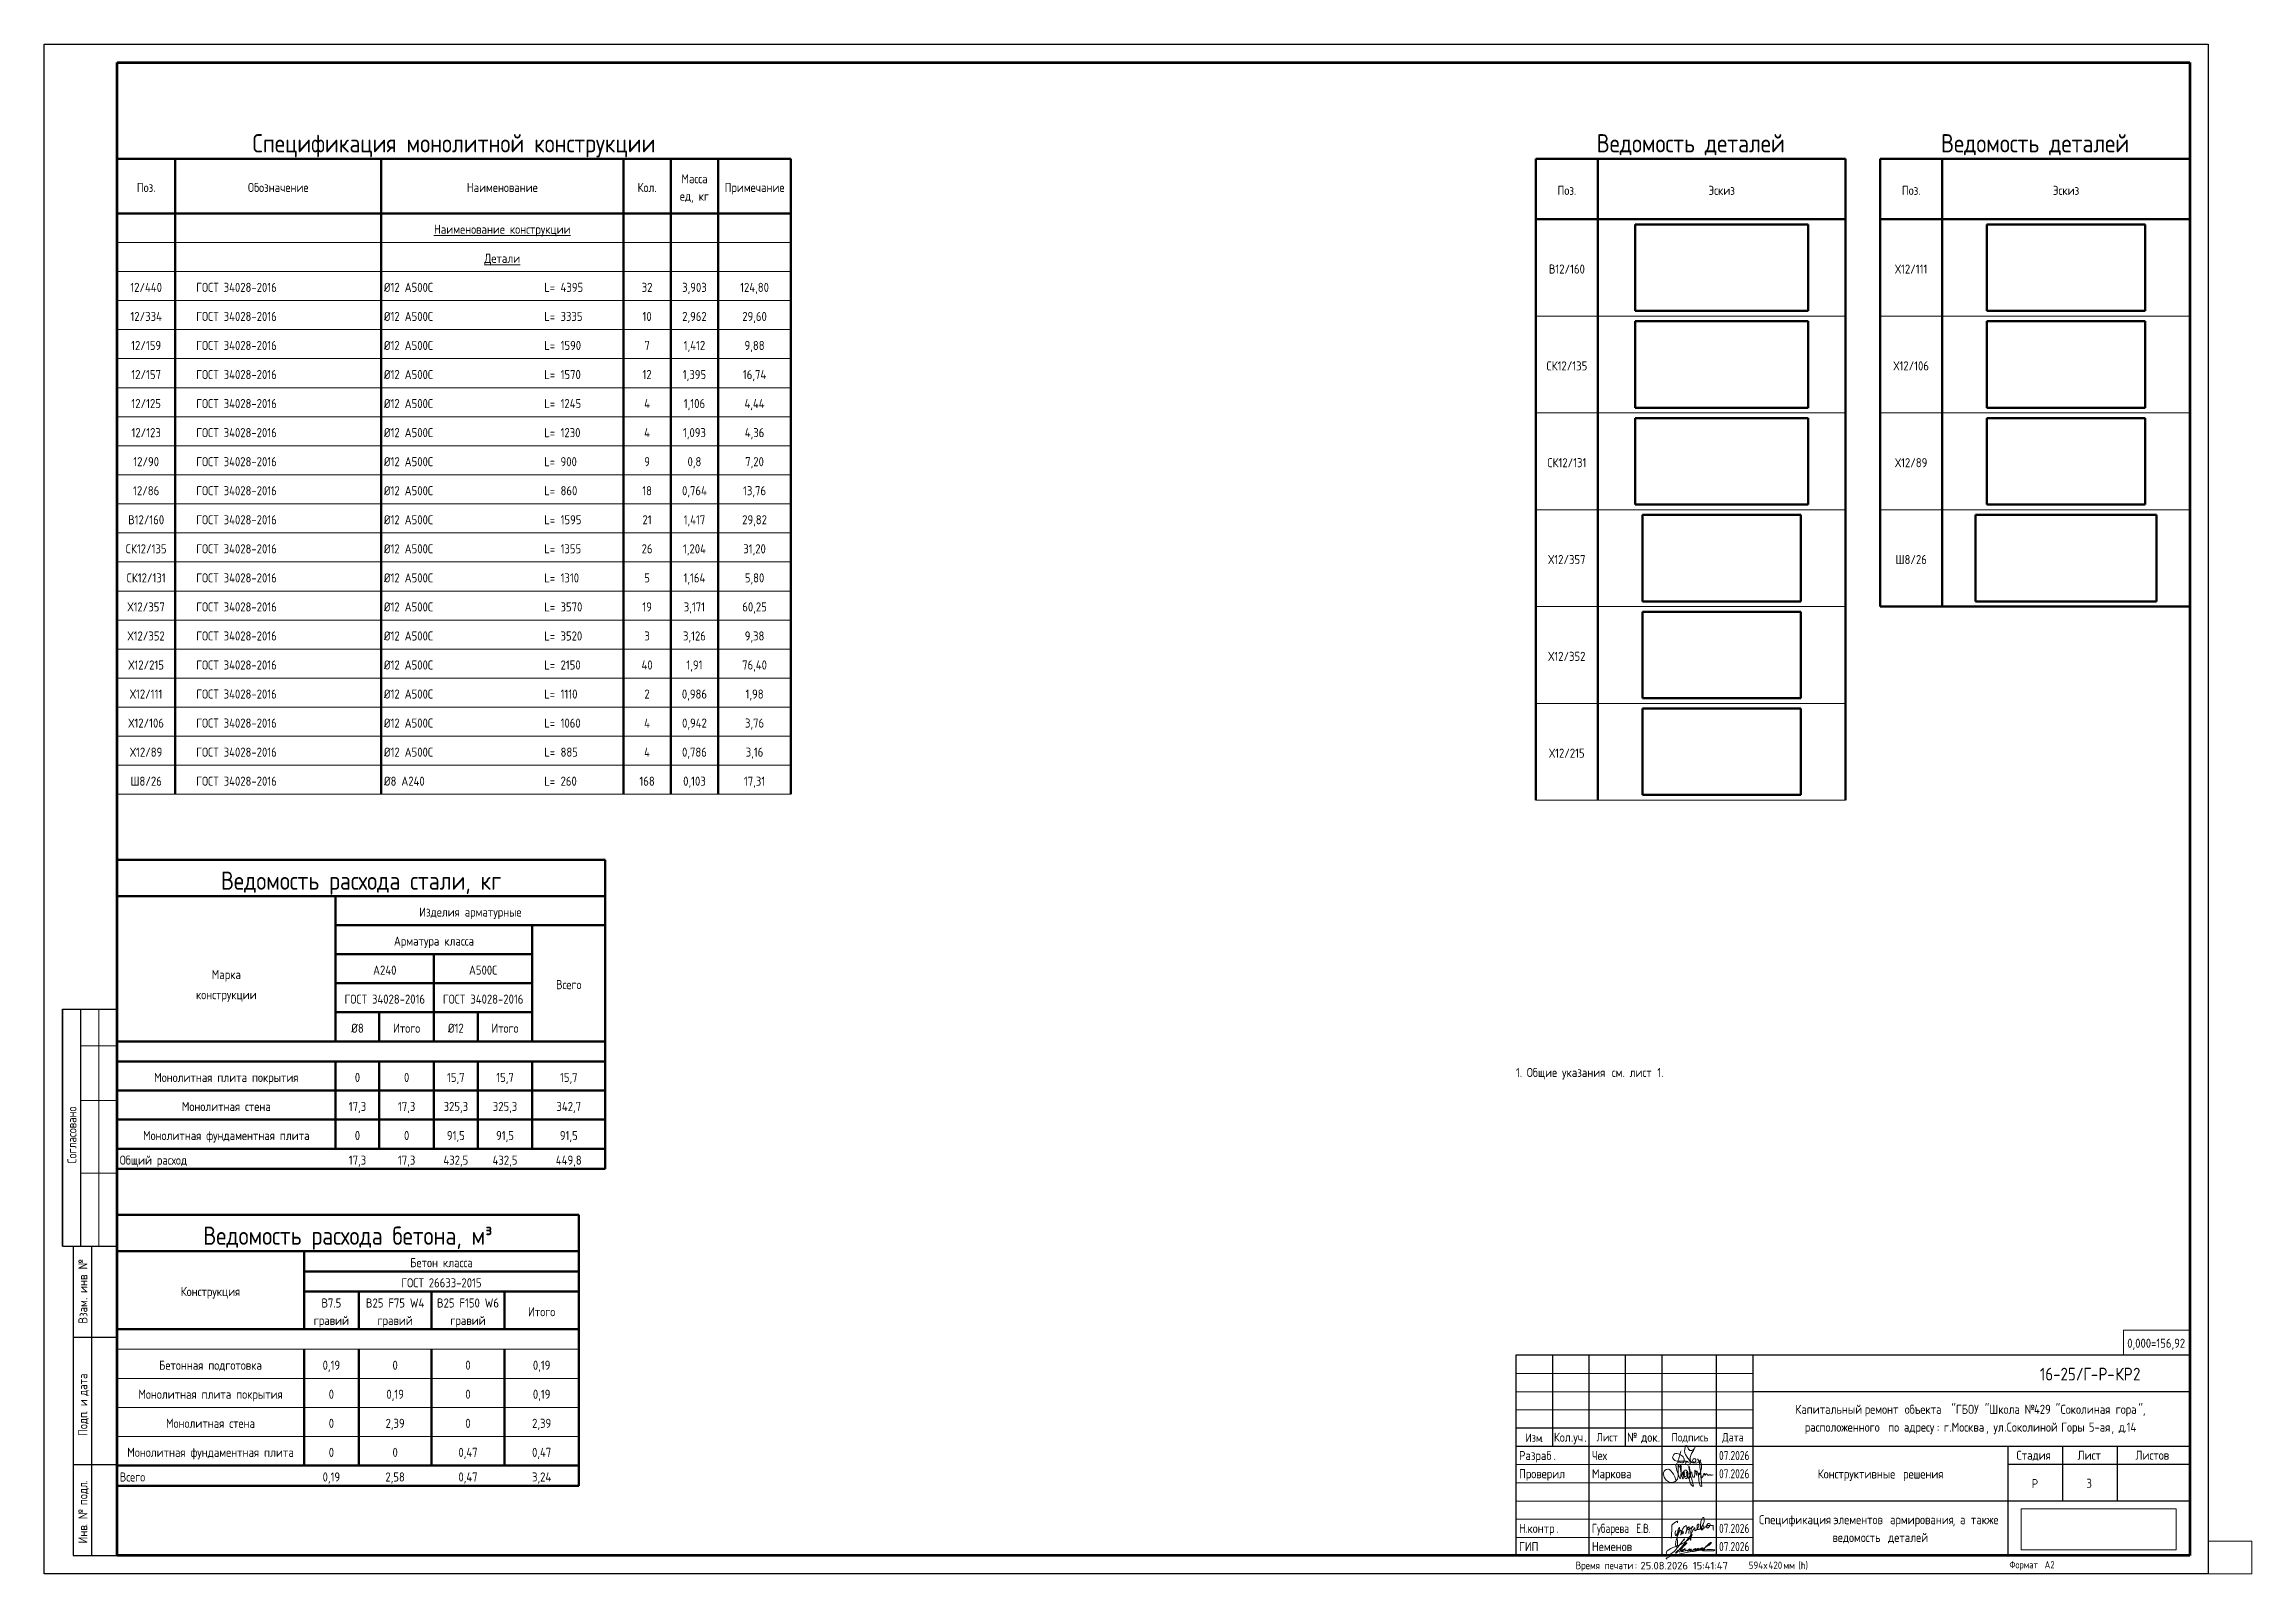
# Paper-space layout 'Layout1' of a CAD drawing. Header units: millimetres. Extents: x -594 to 12, y 0 to 420.
import ezdxf

# ---------------------------------------------------------------- set-up
doc = ezdxf.new("R2010")
doc.units = ezdxf.units.MM
doc.layers.add('_NPLT_SIGN', color=5, linetype='Continuous', lineweight=9, plot=False)
for name, color, linetype, lineweight in [('AA_Linii', 7, 'Continuous', 9), ('AA_Vinoska', 7, 'Continuous', 9), ('Gen_Stamp', 7, 'Continuous', 9), ('Gen_Table', 7, 'Continuous', 9), ('Gen_Text', 7, 'Continuous', 9)]:
    doc.layers.add(name, color=color, linetype=linetype, lineweight=lineweight)
doc.styles.add('ISOCPEUR', font='isocpeur.ttf', dxfattribs={"width": 0.85, "height": 2.5})
doc.styles.add('ISOCPEUR_1', font='isocpeur.ttf', dxfattribs={"width": 0.85, "height": 2.3})
doc.styles.add('ISOCPEUR_2', font='isocpeur.ttf', dxfattribs={"width": 0.85, "height": 2})
doc.styles.add('ISOCPEUR_3', font='isocpeur.ttf', dxfattribs={"width": 0.85, "height": 2.1})
doc.styles.add('ISOCPEUR_4', font='isocpeur.ttf', dxfattribs={"width": 0.9, "height": 2})
doc.styles.add('ISOCPEUR_5', font='isocpeur.ttf', dxfattribs={"height": 2.1})
doc.styles.add('ISOCPEUR_6', font='isocpeur.ttf', dxfattribs={"width": 0.85, "height": 3.5})
doc.styles.add('ISOCPEUR_7', font='isocpeur.ttf', dxfattribs={"width": 0.75, "height": 2.5})
doc.styles.add('ISOCPEUR_8', font='isocpeur.ttf', dxfattribs={"width": 0.85, "height": 5})
picture_1 = doc.add_image_def('image1.jpg', size_in_pixel=(1429, 378))
picture_2 = doc.add_image_def('image2.bmp', size_in_pixel=(1202, 656))
picture_3 = doc.add_image_def('image3.bmp', size_in_pixel=(1202, 656))
picture_4 = doc.add_image_def('image4.bmp', size_in_pixel=(1202, 656))
picture_5 = doc.add_image_def('image5.bmp', size_in_pixel=(1200, 600))
picture_6 = doc.add_image_def('image6.bmp', size_in_pixel=(1200, 600))
picture_7 = doc.add_image_def('image7.bmp', size_in_pixel=(1200, 600))
picture_8 = doc.add_image_def('image8.bmp', size_in_pixel=(1256, 600))
picture_9 = doc.add_image_def('image9.bmp', size_in_pixel=(1202, 656))
picture_10 = doc.add_image_def('image10.bmp', size_in_pixel=(1202, 656))
picture_11 = doc.add_image_def('image11.bmp', size_in_pixel=(1202, 656))

psp = doc.layouts.get("Layout1")

# ---------------------------------------------------------------- texts
at = {"layer": 'AA_Vinoska', "char_height": 2.5, "attachment_point": 1}
for s, insert, width, style in [('Разраб', (-189.15, 33.74), 11.5162, 'ISOCPEUR'), ('\\fISOCPEUR|b0|i0|c204|p34|;\\W.85;.', (-179.65, 33.74), 0.7496, 'ISOCPEUR'), ('Чех', (-169.15, 33.74), 5.724, 'ISOCPEUR'), ('07.2026', (-134.26, 33.74), 10.4019, 'ISOCPEUR_7'), ('Проверил', (-189.15, 28.74), 14.9234, 'ISOCPEUR'), ('Маркова', (-169.15, 28.74), 13.765, 'ISOCPEUR'), ('07.2026', (-134.26, 28.74), 10.4019, 'ISOCPEUR_7'), ('\\fISOCPEUR|b0|i0|c204|p34|;\\W.85;Н', (-189.15, 13.74), 2.0443, 'ISOCPEUR'), ('контр', (-186.85, 13.74), 9.6764, 'ISOCPEUR'), ('Губарева', (-169.15, 13.74), 13.3481, 'ISOCPEUR_7'), ('\\fISOCPEUR|b0|i0|c204|p34|;\\W.75; ', (-158.14, 13.74), 1.3829, 'ISOCPEUR_7'), ('\\fISOCPEUR|b0|i0|c204|p34|;\\W.75;Е', (-157, 13.74), 1.6234, 'ISOCPEUR_7'), ('\\fISOCPEUR|b0|i0|c204|p34|;\\W.75;В', (-155.11, 13.74), 1.8038, 'ISOCPEUR_7'), ('07.2026', (-134.26, 13.74), 10.4019, 'ISOCPEUR_7'), ('ГИП', (-189.15, 8.74), 5.9285, 'ISOCPEUR'), ('\\fISOCPEUR|b0|i0|c204|p34|;\\W.85;.', (-187.47, 13.74), 0.7496, 'ISOCPEUR'), ('\\fISOCPEUR|b0|i0|c204|p34|;\\W.85;.', (-178.86, 13.74), 0.7496, 'ISOCPEUR'), ('Неменов', (-169.15, 8.74), 13.288, 'ISOCPEUR'), ('\\fISOCPEUR|b0|i0|c204|p34|;\\W.75;.', (-155.66, 13.74), 0.6614, 'ISOCPEUR_7'), ('\\fISOCPEUR|b0|i0|c204|p34|;\\W.75;.', (-153.62, 13.74), 0.6614, 'ISOCPEUR_7'), ('07.2026', (-134.26, 8.74), 10.4019, 'ISOCPEUR_7')]:
    psp.add_mtext(s, dxfattribs=dict(at, insert=insert, width=width, style=style))
at = {"layer": 'Gen_Stamp', "attachment_point": 1}
for s, insert, char_height, width, style in [('0,000=156,92', (-22.2, 64.57), 2.5, 19.6253, 'ISOCPEUR'), ('16-25/', (-46.18, 56.59), 3.5, 14.4464, 'ISOCPEUR_6'), ('\\fISOCPEUR|b0|i0|c204|p34|;\\W.85;Г', (-34.26, 56.59), 3.5, 2.5213, 'ISOCPEUR_6'), ('\\fISOCPEUR|b0|i0|c204|p34|;\\W.85;-', (-32.18, 56.59), 3.5, 2.5213, 'ISOCPEUR_6'), ('\\fISOCPEUR|b0|i0|c204|p34|;\\W.85;Р', (-30.1, 56.59), 3.5, 2.9302, 'ISOCPEUR_6'), ('\\fISOCPEUR|b0|i0|c204|p34|;\\W.85;-', (-27.68, 56.59), 3.5, 2.5213, 'ISOCPEUR_6'), ('КР', (-25.45, 56.59), 3.5, 5.8603, 'ISOCPEUR_6'), ('\\fISOCPEUR|b0|i0|c204|p34|;\\W.85;2', (-20.62, 56.59), 3.5, 2.5213, 'ISOCPEUR_6'), ('Капитальный', (-113.31, 46.43), 2.5, 21.5333, 'ISOCPEUR'), ('\\fISOCPEUR|b0|i0|c204|p34|;\\W.85; ', (-95.54, 46.43), 2.5, 1.5673, 'ISOCPEUR'), ('ремонт', (-94.25, 46.43), 2.5, 11.7207, 'ISOCPEUR'), ('\\fISOCPEUR|b0|i0|c204|p34|;\\W.85; ', (-84.57, 46.43), 2.5, 1.5673, 'ISOCPEUR'), ('объекта', (-83.28, 46.43), 2.5, 13.9013, 'ISOCPEUR'), (' "', (-71.81, 46.43), 2.5, 3.1346, 'ISOCPEUR'), ('ГБОУ', (-69.23, 46.43), 2.5, 7.9728, 'ISOCPEUR'), (' "', (-62.65, 46.43), 2.5, 3.1346, 'ISOCPEUR'), ('Школа', (-60.06, 46.43), 2.5, 10.1534, 'ISOCPEUR'), ('\\fISOCPEUR|b0|i0|c204|p34|;\\W.85; ', (-51.68, 46.43), 2.5, 1.5673, 'ISOCPEUR'), ('\\fISOCPEUR|b0|i0|c204|p34|;\\W.85;№', (-50.39, 46.43), 2.5, 3.1346, 'ISOCPEUR'), ('429 "', (-47.8, 46.43), 2.5, 8.8586, 'ISOCPEUR'), ('Соколиная', (-40.5, 46.43), 2.5, 16.7633, 'ISOCPEUR'), ('\\fISOCPEUR|b0|i0|c204|p34|;\\W.85; ', (-26.66, 46.43), 2.5, 1.5673, 'ISOCPEUR'), ('гора', (-25.37, 46.43), 2.5, 7.5639, 'ISOCPEUR'), ('",', (-19.13, 46.43), 2.5, 2.4532, 'ISOCPEUR'), ('расположенного', (-110.72, 41.53), 2.5, 26.1671, 'ISOCPEUR'), ('\\fISOCPEUR|b0|i0|c204|p34|;\\W.85; ', (-89.13, 41.53), 2.5, 1.5673, 'ISOCPEUR'), ('по', (-87.84, 41.53), 2.5, 3.6797, 'ISOCPEUR'), ('\\fISOCPEUR|b0|i0|c204|p34|;\\W.85; ', (-84.8, 41.53), 2.5, 1.5673, 'ISOCPEUR'), ('адресу', (-83.51, 41.53), 2.5, 10.9711, 'ISOCPEUR'), (': ', (-74.45, 41.53), 2.5, 2.3169, 'ISOCPEUR'), ('\\fISOCPEUR|b0|i0|c204|p34|;\\W.85;г', (-72.54, 41.53), 2.5, 1.8399, 'ISOCPEUR'), ('\\fISOCPEUR|b0|i0|c204|p34|;\\W.85;.', (-71.02, 41.53), 2.5, 0.7496, 'ISOCPEUR'), ('Москва', (-70.41, 41.53), 2.5, 11.4481, 'ISOCPEUR'), (', ', (-60.96, 41.53), 2.5, 2.4532, 'ISOCPEUR'), ('ул', (-58.94, 41.53), 2.5, 3.6797, 'ISOCPEUR'), ('\\fISOCPEUR|b0|i0|c204|p34|;\\W.85;.', (-55.9, 41.53), 2.5, 0.7496, 'ISOCPEUR'), ('Соколиной', (-55.28, 41.53), 2.5, 16.5589, 'ISOCPEUR'), ('\\fISOCPEUR|b0|i0|c204|p34|;\\W.85; ', (-41.62, 41.53), 2.5, 1.5673, 'ISOCPEUR'), ('Горы', (-40.33, 41.53), 2.5, 7.5639, 'ISOCPEUR'), (' 5-', (-34.09, 41.53), 2.5, 5.247, 'ISOCPEUR'), ('ая', (-29.76, 41.53), 2.5, 3.8842, 'ISOCPEUR'), (', ', (-26.55, 41.53), 2.5, 2.4532, 'ISOCPEUR'), ('\\fISOCPEUR|b0|i0|c204|p34|;\\W.85;д', (-24.53, 41.53), 2.5, 1.8399, 'ISOCPEUR'), ('.14', (-23.01, 41.53), 2.5, 4.0886, 'ISOCPEUR'), ('Конструктивные', (-107.15, 28.68), 2.5, 26.8485, 'ISOCPEUR'), ('\\fISOCPEUR|b0|i0|c204|p34|;\\W.85; ', (-85, 28.68), 2.5, 1.5673, 'ISOCPEUR'), ('решения', (-83.71, 28.68), 2.5, 13.3561, 'ISOCPEUR'), ('\\fISOCPEUR|b0|i0|c204|p34|;\\W.85;3', (-33.39, 26.12), 2.5, 1.8399, 'ISOCPEUR'), ('Спецификация', (-123.26, 16.13), 2.5, 23.1688, 'ISOCPEUR'), ('\\fISOCPEUR|b0|i0|c204|p34|;\\W.85; ', (-104.15, 16.13), 2.5, 1.5673, 'ISOCPEUR'), ('элементов', (-102.85, 16.13), 2.5, 17.2403, 'ISOCPEUR'), ('\\fISOCPEUR|b0|i0|c204|p34|;\\W.85; ', (-88.63, 16.13), 2.5, 1.5673, 'ISOCPEUR'), ('армирования', (-87.33, 16.13), 2.5, 20.8519, 'ISOCPEUR'), (', ', (-70.13, 16.13), 2.5, 2.4532, 'ISOCPEUR'), ('\\fISOCPEUR|b0|i0|c204|p34|;\\W.85;а', (-68.11, 16.13), 2.5, 2.0443, 'ISOCPEUR'), ('\\fISOCPEUR|b0|i0|c204|p34|;\\W.85; ', (-66.42, 16.13), 2.5, 1.5673, 'ISOCPEUR'), ('также', (-65.13, 16.13), 2.5, 10.3578, 'ISOCPEUR'), ('ведомость', (-103.13, 11.24), 2.5, 16.9677, 'ISOCPEUR'), ('\\fISOCPEUR|b0|i0|c204|p34|;\\W.85; ', (-89.13, 11.24), 2.5, 1.5673, 'ISOCPEUR'), ('деталей', (-87.84, 11.24), 2.5, 13.5605, 'ISOCPEUR')]:
    psp.add_mtext(s, dxfattribs=dict(at, insert=insert, char_height=char_height, width=width, style=style))
at = {"layer": 'Gen_Stamp', "insert": (-155.83, 3.3), "char_height": 2.1, "width": 28.6123, "attachment_point": 1, "line_spacing_factor": 1.149209, "style": 'ISOCPEUR_5'}
psp.add_mtext('25.08.2026 15:41:47', dxfattribs=at)
at = {"layer": 'Gen_Table', "line_spacing_factor": 1.149209}
for s, insert, char_height, width, attachment_point, style in [('Спецификация монолитной конструкции', (-481.5, 395.28), 5, 127.2183, 2, 'ISOCPEUR_8'), ('Ведомость деталей', (-142.02, 395.28), 5, 62.3244, 2, 'ISOCPEUR_8'), ('Ведомость деталей', (-47.5, 395.28), 5, 62.3244, 2, 'ISOCPEUR_8'), ('Поз.', (-566, 381.9), 2.5, 6.1548, 2, 'ISOCPEUR'), ('Обозначение', (-529.75, 381.9), 2.5, 19.749, 2, 'ISOCPEUR'), ('Наименование', (-468.25, 381.9), 2.5, 22.1093, 2, 'ISOCPEUR'), ('Кол.', (-428.5, 381.9), 2.5, 6.2743, 2, 'ISOCPEUR'), ('Масса\\Pед, кг', (-415.5, 384.3), 2.5, 9.4114, 2, 'ISOCPEUR'), ('Примечание', (-399, 381.9), 2.5, 18.3448, 2, 'ISOCPEUR'), ('Поз.', (-176.02, 381.1), 2.5, 6.1548, 2, 'ISOCPEUR'), ('Эскиз', (-133.52, 381.1), 2.5, 8.6645, 2, 'ISOCPEUR'), ('Поз.', (-81.5, 381.1), 2.5, 6.1548, 2, 'ISOCPEUR'), ('Эскиз', (-39, 381.1), 2.5, 8.6645, 2, 'ISOCPEUR'), ('\\LНаименование конструкции', (-468.25, 370.42), 2.5, 43.4717, 2, 'ISOCPEUR'), ('\\LДетали', (-468.25, 362.44), 2.5, 11.8315, 2, 'ISOCPEUR'), ('В12/160', (-176.02, 359.5), 2.5, 11.5626, 2, 'ISOCPEUR'), ('Х12/111', (-81.5, 359.5), 2.5, 10.8156, 2, 'ISOCPEUR'), ('12/440', (-566, 354.47), 2.5, 10.5467, 2, 'ISOCPEUR'), ('ГОСТ 34028-2016', (-552.25, 354.47), 2.5, 26.3818, 1, 'ISOCPEUR'), ('Ø12 А500С', (-500.75, 354.47), 2.5, 16.343, 1, 'ISOCPEUR'), ('L=', (-453.75, 354.47), 2.5, 3.5255, 3, 'ISOCPEUR'), ('4395', (-452.25, 354.47), 2.5, 7.2901, 1, 'ISOCPEUR'), ('32', (-428.5, 354.47), 2.5, 3.5255, 2, 'ISOCPEUR'), ('3,903', (-415.5, 354.47), 2.5, 7.9175, 2, 'ISOCPEUR'), ('124,80', (-399, 354.47), 2.5, 9.4114, 2, 'ISOCPEUR'), ('12/334', (-566, 346.49), 2.5, 10.3077, 2, 'ISOCPEUR'), ('ГОСТ 34028-2016', (-552.25, 346.49), 2.5, 26.3818, 1, 'ISOCPEUR'), ('Ø12 А500С', (-500.75, 346.49), 2.5, 16.343, 1, 'ISOCPEUR'), ('L=', (-453.75, 346.49), 2.5, 3.5255, 3, 'ISOCPEUR'), ('3335', (-452.25, 346.49), 2.5, 7.0511, 1, 'ISOCPEUR'), ('10', (-428.5, 346.49), 2.5, 3.0176, 2, 'ISOCPEUR'), ('2,962', (-415.5, 346.49), 2.5, 7.9175, 2, 'ISOCPEUR'), ('29,60', (-399, 346.49), 2.5, 7.9175, 2, 'ISOCPEUR'), ('12/159', (-566, 338.52), 2.5, 9.5608, 2, 'ISOCPEUR'), ('ГОСТ 34028-2016', (-552.25, 338.52), 2.5, 26.3818, 1, 'ISOCPEUR'), ('Ø12 А500С', (-500.75, 338.52), 2.5, 16.343, 1, 'ISOCPEUR'), ('L=', (-453.75, 338.52), 2.5, 3.5255, 3, 'ISOCPEUR'), ('1590', (-452.25, 338.52), 2.5, 6.5432, 1, 'ISOCPEUR'), ('\\fISOCPEUR|b0|i0|c204|p34|;\\W.85;7', (-428.5, 338.52), 2.5, 1.7628, 2, 'ISOCPEUR'), ('1,412', (-415.5, 338.52), 2.5, 7.1407, 2, 'ISOCPEUR'), ('9,88', (-399, 338.52), 2.5, 6.1548, 2, 'ISOCPEUR'), ('12/157', (-566, 330.54), 2.5, 9.5608, 2, 'ISOCPEUR'), ('ГОСТ 34028-2016', (-552.25, 330.54), 2.5, 26.3818, 1, 'ISOCPEUR'), ('Ø12 А500С', (-500.75, 330.54), 2.5, 16.343, 1, 'ISOCPEUR'), ('L=', (-453.75, 330.54), 2.5, 3.5255, 3, 'ISOCPEUR'), ('1570', (-452.25, 330.54), 2.5, 6.5432, 1, 'ISOCPEUR'), ('12', (-428.5, 330.54), 2.5, 3.0176, 2, 'ISOCPEUR'), ('1,395', (-415.5, 330.54), 2.5, 7.4096, 2, 'ISOCPEUR'), ('16,74', (-399, 330.54), 2.5, 7.6486, 2, 'ISOCPEUR'), ('СК12/135', (-176.02, 332.91), 2.5, 13.3254, 2, 'ISOCPEUR'), ('Х12/106', (-81.5, 332.91), 2.5, 11.8315, 2, 'ISOCPEUR'), ('12/125', (-566, 322.57), 2.5, 9.5608, 2, 'ISOCPEUR'), ('ГОСТ 34028-2016', (-552.25, 322.57), 2.5, 26.3818, 1, 'ISOCPEUR'), ('Ø12 А500С', (-500.75, 322.57), 2.5, 16.343, 1, 'ISOCPEUR'), ('L=', (-453.75, 322.57), 2.5, 3.5255, 3, 'ISOCPEUR'), ('1245', (-452.25, 322.57), 2.5, 6.7822, 1, 'ISOCPEUR'), ('\\fISOCPEUR|b0|i0|c204|p34|;\\W.85;4', (-428.5, 322.57), 2.5, 2.0018, 2, 'ISOCPEUR'), ('1,106', (-415.5, 322.57), 2.5, 6.9017, 2, 'ISOCPEUR'), ('4,44', (-399, 322.57), 2.5, 6.8718, 2, 'ISOCPEUR'), ('12/123', (-566, 314.59), 2.5, 9.5608, 2, 'ISOCPEUR'), ('ГОСТ 34028-2016', (-552.25, 314.59), 2.5, 26.3818, 1, 'ISOCPEUR'), ('Ø12 А500С', (-500.75, 314.59), 2.5, 16.343, 1, 'ISOCPEUR'), ('L=', (-453.75, 314.59), 2.5, 3.5255, 3, 'ISOCPEUR'), ('1230', (-452.25, 314.59), 2.5, 6.5432, 1, 'ISOCPEUR'), ('\\fISOCPEUR|b0|i0|c204|p34|;\\W.85;4', (-428.5, 314.59), 2.5, 2.0018, 2, 'ISOCPEUR'), ('1,093', (-415.5, 314.59), 2.5, 7.4096, 2, 'ISOCPEUR'), ('4,36', (-399, 314.59), 2.5, 6.3938, 2, 'ISOCPEUR'), ('12/90', (-566, 306.61), 2.5, 8.3059, 2, 'ISOCPEUR'), ('ГОСТ 34028-2016', (-552.25, 306.61), 2.5, 26.3818, 1, 'ISOCPEUR'), ('Ø12 А500С', (-500.75, 306.61), 2.5, 16.343, 1, 'ISOCPEUR'), ('L=', (-453.75, 306.61), 2.5, 3.5255, 3, 'ISOCPEUR'), ('900', (-452.25, 306.61), 2.5, 5.2883, 1, 'ISOCPEUR'), ('\\fISOCPEUR|b0|i0|c204|p34|;\\W.85;9', (-428.5, 306.61), 2.5, 1.7628, 2, 'ISOCPEUR'), ('0,8', (-415.5, 306.61), 2.5, 4.392, 2, 'ISOCPEUR'), ('7,20', (-399, 306.61), 2.5, 6.1548, 2, 'ISOCPEUR'), ('СК12/131', (-176.02, 306.33), 2.5, 12.8174, 2, 'ISOCPEUR'), ('Х12/89', (-81.5, 306.33), 2.5, 10.5766, 2, 'ISOCPEUR'), ('12/86', (-566, 298.64), 2.5, 8.3059, 2, 'ISOCPEUR'), ('ГОСТ 34028-2016', (-552.25, 298.64), 2.5, 26.3818, 1, 'ISOCPEUR'), ('Ø12 А500С', (-500.75, 298.64), 2.5, 16.343, 1, 'ISOCPEUR'), ('L=', (-453.75, 298.64), 2.5, 3.5255, 3, 'ISOCPEUR'), ('860', (-452.25, 298.64), 2.5, 5.2883, 1, 'ISOCPEUR'), ('18', (-428.5, 298.64), 2.5, 3.0176, 2, 'ISOCPEUR'), ('0,764', (-415.5, 298.64), 2.5, 8.1565, 2, 'ISOCPEUR'), ('13,76', (-399, 298.64), 2.5, 7.4096, 2, 'ISOCPEUR'), ('В12/160', (-566, 290.66), 2.5, 11.5626, 2, 'ISOCPEUR'), ('ГОСТ 34028-2016', (-552.25, 290.66), 2.5, 26.3818, 1, 'ISOCPEUR'), ('Ø12 А500С', (-500.75, 290.66), 2.5, 16.343, 1, 'ISOCPEUR'), ('L=', (-453.75, 290.66), 2.5, 3.5255, 3, 'ISOCPEUR'), ('1595', (-452.25, 290.66), 2.5, 6.5432, 1, 'ISOCPEUR'), ('21', (-428.5, 290.66), 2.5, 3.0176, 2, 'ISOCPEUR'), ('1,417', (-415.5, 290.66), 2.5, 7.1407, 2, 'ISOCPEUR'), ('29,82', (-399, 290.66), 2.5, 7.9175, 2, 'ISOCPEUR'), ('СК12/135', (-566, 282.69), 2.5, 13.3254, 2, 'ISOCPEUR'), ('ГОСТ 34028-2016', (-552.25, 282.69), 2.5, 26.3818, 1, 'ISOCPEUR'), ('Ø12 А500С', (-500.75, 282.69), 2.5, 16.343, 1, 'ISOCPEUR'), ('L=', (-453.75, 282.69), 2.5, 3.5255, 3, 'ISOCPEUR'), ('1355', (-452.25, 282.69), 2.5, 6.5432, 1, 'ISOCPEUR'), ('26', (-428.5, 282.69), 2.5, 3.5255, 2, 'ISOCPEUR'), ('1,204', (-415.5, 282.69), 2.5, 7.6486, 2, 'ISOCPEUR'), ('31,20', (-399, 282.69), 2.5, 7.4096, 2, 'ISOCPEUR'), ('Х12/357', (-176.02, 279.74), 2.5, 12.3394, 2, 'ISOCPEUR'), ('Ш8/26', (-81.5, 279.74), 2.5, 9.5608, 2, 'ISOCPEUR'), ('СК12/131', (-566, 274.71), 2.5, 12.8174, 2, 'ISOCPEUR'), ('ГОСТ 34028-2016', (-552.25, 274.71), 2.5, 26.3818, 1, 'ISOCPEUR'), ('Ø12 А500С', (-500.75, 274.71), 2.5, 16.343, 1, 'ISOCPEUR'), ('L=', (-453.75, 274.71), 2.5, 3.5255, 3, 'ISOCPEUR'), ('1310', (-452.25, 274.71), 2.5, 6.0352, 1, 'ISOCPEUR'), ('\\fISOCPEUR|b0|i0|c204|p34|;\\W.85;5', (-428.5, 274.71), 2.5, 1.7628, 2, 'ISOCPEUR'), ('1,164', (-415.5, 274.71), 2.5, 7.1407, 2, 'ISOCPEUR'), ('5,80', (-399, 274.71), 2.5, 6.1548, 2, 'ISOCPEUR'), ('Х12/357', (-566, 266.74), 2.5, 12.3394, 2, 'ISOCPEUR'), ('ГОСТ 34028-2016', (-552.25, 266.74), 2.5, 26.3818, 1, 'ISOCPEUR'), ('Ø12 А500С', (-500.75, 266.74), 2.5, 16.343, 1, 'ISOCPEUR'), ('L=', (-453.75, 266.74), 2.5, 3.5255, 3, 'ISOCPEUR'), ('3570', (-452.25, 266.74), 2.5, 7.0511, 1, 'ISOCPEUR'), ('19', (-428.5, 266.74), 2.5, 3.0176, 2, 'ISOCPEUR'), ('3,171', (-415.5, 266.74), 2.5, 6.9017, 2, 'ISOCPEUR'), ('60,25', (-399, 266.74), 2.5, 7.9175, 2, 'ISOCPEUR'), ('Х12/352', (-566, 258.76), 2.5, 12.3394, 2, 'ISOCPEUR'), ('ГОСТ 34028-2016', (-552.25, 258.76), 2.5, 26.3818, 1, 'ISOCPEUR'), ('Ø12 А500С', (-500.75, 258.76), 2.5, 16.343, 1, 'ISOCPEUR'), ('L=', (-453.75, 258.76), 2.5, 3.5255, 3, 'ISOCPEUR'), ('3520', (-452.25, 258.76), 2.5, 7.0511, 1, 'ISOCPEUR'), ('\\fISOCPEUR|b0|i0|c204|p34|;\\W.85;3', (-428.5, 258.76), 2.5, 1.7628, 2, 'ISOCPEUR'), ('3,126', (-415.5, 258.76), 2.5, 7.4096, 2, 'ISOCPEUR'), ('9,38', (-399, 258.76), 2.5, 6.1548, 2, 'ISOCPEUR'), ('Х12/215', (-566, 250.79), 2.5, 11.8315, 2, 'ISOCPEUR'), ('ГОСТ 34028-2016', (-552.25, 250.79), 2.5, 26.3818, 1, 'ISOCPEUR'), ('Ø12 А500С', (-500.75, 250.79), 2.5, 16.343, 1, 'ISOCPEUR'), ('L=', (-453.75, 250.79), 2.5, 3.5255, 3, 'ISOCPEUR'), ('2150', (-452.25, 250.79), 2.5, 6.5432, 1, 'ISOCPEUR'), ('40', (-428.5, 250.79), 2.5, 3.7646, 2, 'ISOCPEUR'), ('1,91', (-415.5, 250.79), 2.5, 5.1389, 2, 'ISOCPEUR'), ('76,40', (-399, 250.79), 2.5, 8.1565, 2, 'ISOCPEUR'), ('Х12/352', (-176.02, 253.16), 2.5, 12.3394, 2, 'ISOCPEUR'), ('Х12/111', (-566, 242.81), 2.5, 10.8156, 2, 'ISOCPEUR'), ('ГОСТ 34028-2016', (-552.25, 242.81), 2.5, 26.3818, 1, 'ISOCPEUR'), ('Ø12 А500С', (-500.75, 242.81), 2.5, 16.343, 1, 'ISOCPEUR'), ('L=', (-453.75, 242.81), 2.5, 3.5255, 3, 'ISOCPEUR'), ('1110', (-452.25, 242.81), 2.5, 5.5273, 1, 'ISOCPEUR'), ('\\fISOCPEUR|b0|i0|c204|p34|;\\W.85;2', (-428.5, 242.81), 2.5, 1.7628, 2, 'ISOCPEUR'), ('0,986', (-415.5, 242.81), 2.5, 7.9175, 2, 'ISOCPEUR'), ('1,98', (-399, 242.81), 2.5, 5.6468, 2, 'ISOCPEUR'), ('Х12/106', (-566, 234.84), 2.5, 11.8315, 2, 'ISOCPEUR'), ('ГОСТ 34028-2016', (-552.25, 234.84), 2.5, 26.3818, 1, 'ISOCPEUR'), ('Ø12 А500С', (-500.75, 234.84), 2.5, 16.343, 1, 'ISOCPEUR'), ('L=', (-453.75, 234.84), 2.5, 3.5255, 3, 'ISOCPEUR'), ('1060', (-452.25, 234.84), 2.5, 6.5432, 1, 'ISOCPEUR'), ('\\fISOCPEUR|b0|i0|c204|p34|;\\W.85;4', (-428.5, 234.84), 2.5, 2.0018, 2, 'ISOCPEUR'), ('0,942', (-415.5, 234.84), 2.5, 8.1565, 2, 'ISOCPEUR'), ('3,76', (-399, 234.84), 2.5, 6.1548, 2, 'ISOCPEUR'), ('Х12/89', (-566, 226.86), 2.5, 10.5766, 2, 'ISOCPEUR'), ('ГОСТ 34028-2016', (-552.25, 226.86), 2.5, 26.3818, 1, 'ISOCPEUR'), ('Ø12 А500С', (-500.75, 226.86), 2.5, 16.343, 1, 'ISOCPEUR'), ('L=', (-453.75, 226.86), 2.5, 3.5255, 3, 'ISOCPEUR'), ('885', (-452.25, 226.86), 2.5, 5.2883, 1, 'ISOCPEUR'), ('\\fISOCPEUR|b0|i0|c204|p34|;\\W.85;4', (-428.5, 226.86), 2.5, 2.0018, 2, 'ISOCPEUR'), ('0,786', (-415.5, 226.86), 2.5, 7.9175, 2, 'ISOCPEUR'), ('3,16', (-399, 226.86), 2.5, 5.6468, 2, 'ISOCPEUR'), ('Х12/215', (-176.02, 226.58), 2.5, 11.8315, 2, 'ISOCPEUR'), ('Ш8/26', (-566, 218.89), 2.5, 9.5608, 2, 'ISOCPEUR'), ('ГОСТ 34028-2016', (-552.25, 218.89), 2.5, 26.3818, 1, 'ISOCPEUR'), ('Ø8 А240', (-500.75, 218.89), 2.5, 13.5644, 1, 'ISOCPEUR'), ('L=', (-453.75, 218.89), 2.5, 3.5255, 3, 'ISOCPEUR'), ('260', (-452.25, 218.89), 2.5, 5.2883, 1, 'ISOCPEUR'), ('168', (-428.5, 218.89), 2.5, 4.7804, 2, 'ISOCPEUR'), ('0,103', (-415.5, 218.89), 2.5, 7.4096, 2, 'ISOCPEUR'), ('17,31', (-399, 218.89), 2.5, 6.9017, 2, 'ISOCPEUR'), ('Ведомость расхода стали, кг', (-507, 192.82), 5, 94.5921, 2, 'ISOCPEUR_8'), ('Изделия арматурные', (-477, 182.96), 2.5, 33.0445, 2, 'ISOCPEUR'), ('Арматура класса', (-487, 174.99), 2.5, 27.8458, 2, 'ISOCPEUR'), ('Марка', (-544, 165.8), 2.5, 9.7998, 2, 'ISOCPEUR'), ('А240', (-500.5, 167.01), 2.5, 7.798, 2, 'ISOCPEUR'), ('А500С', (-473.5, 167.01), 2.5, 9.3218, 2, 'ISOCPEUR'), ('конструкции', (-544, 160.26), 2.5, 19.8685, 2, 'ISOCPEUR'), ('ГОСТ 34028-2016', (-500.5, 159.04), 2.5, 26.3818, 2, 'ISOCPEUR'), ('ГОСТ 34028-2016', (-473.5, 159.04), 2.5, 26.3818, 2, 'ISOCPEUR'), ('Всего', (-450, 163.03), 2.5, 8.784, 2, 'ISOCPEUR'), ('Ø8', (-508, 151.06), 2.5, 4.2725, 2, 'ISOCPEUR'), ('Итого', (-494.5, 151.06), 2.5, 9.5608, 2, 'ISOCPEUR'), ('Ø12', (-481, 151.06), 2.5, 5.5273, 2, 'ISOCPEUR'), ('Итого', (-467.5, 151.06), 2.5, 9.5608, 2, 'ISOCPEUR'), ('Монолитная плита покрытия', (-544, 137.55), 2.5, 46.2802, 2, 'ISOCPEUR'), ('\\fISOCPEUR|b0|i0|c204|p34|;\\W.85;0', (-508, 137.55), 2.5, 1.7628, 2, 'ISOCPEUR'), ('\\fISOCPEUR|b0|i0|c204|p34|;\\W.85;0', (-494.5, 137.55), 2.5, 1.7628, 2, 'ISOCPEUR'), ('15,7', (-481, 137.55), 2.5, 5.6468, 2, 'ISOCPEUR'), ('15,7', (-467.5, 137.55), 2.5, 5.6468, 2, 'ISOCPEUR'), ('15,7', (-450, 137.55), 2.5, 5.6468, 2, 'ISOCPEUR'), ('Монолитная стена', (-544, 129.57), 2.5, 29.6683, 2, 'ISOCPEUR'), ('17,3', (-508, 129.57), 2.5, 5.6468, 2, 'ISOCPEUR'), ('17,3', (-494.5, 129.57), 2.5, 5.6468, 2, 'ISOCPEUR'), ('325,3', (-481, 129.57), 2.5, 7.9175, 2, 'ISOCPEUR'), ('325,3', (-467.5, 129.57), 2.5, 7.9175, 2, 'ISOCPEUR'), ('342,7', (-450, 129.57), 2.5, 8.1565, 2, 'ISOCPEUR'), ('Монолитная фундаментная плита', (-544, 121.6), 2.5, 54.3172, 2, 'ISOCPEUR'), ('\\fISOCPEUR|b0|i0|c204|p34|;\\W.85;0', (-508, 121.6), 2.5, 1.7628, 2, 'ISOCPEUR'), ('\\fISOCPEUR|b0|i0|c204|p34|;\\W.85;0', (-494.5, 121.6), 2.5, 1.7628, 2, 'ISOCPEUR'), ('91,5', (-481, 121.6), 2.5, 5.6468, 2, 'ISOCPEUR'), ('91,5', (-467.5, 121.6), 2.5, 5.6468, 2, 'ISOCPEUR'), ('91,5', (-450, 121.6), 2.5, 5.6468, 2, 'ISOCPEUR'), ('Общий расход', (-573.25, 114.84), 2.5, 21.8404, 1, 'ISOCPEUR'), ('17,3', (-508, 114.84), 2.5, 5.6468, 2, 'ISOCPEUR'), ('17,3', (-494.5, 114.84), 2.5, 5.6468, 2, 'ISOCPEUR'), ('432,5', (-481, 114.84), 2.5, 8.1565, 2, 'ISOCPEUR'), ('432,5', (-467.5, 114.84), 2.5, 8.1565, 2, 'ISOCPEUR'), ('449,8', (-450, 114.84), 2.5, 8.3956, 2, 'ISOCPEUR'), ('Ведомость расхода бетона, м\\fISOCPEUR|b0|i0|c238|p34|;\\W.85;³', (-510.61, 95.34), 5, 98.3566, 2, 'ISOCPEUR_8'), ('Бетон класса', (-484.94, 86.69), 2.5, 21.5715, 2, 'ISOCPEUR'), ('ГОСТ 26633-2015', (-484.94, 81.16), 2.5, 26.1428, 2, 'ISOCPEUR'), ('Конструкция', (-548.34, 78.76), 2.5, 20.1075, 2, 'ISOCPEUR'), ('В7.5\\Pгравий', (-515.16, 75.62), 2.5, 10.8156, 2, 'ISOCPEUR'), ('B25 F75 W4\\Pгравий', (-497.66, 75.62), 2.5, 18.5539, 2, 'ISOCPEUR'), ('B25 F150 W6\\Pгравий', (-477.66, 75.62), 2.5, 19.5697, 2, 'ISOCPEUR'), ('Итого', (-457.44, 73.22), 2.5, 9.5608, 2, 'ISOCPEUR'), ('Бетонная подготовка', (-548.34, 58.53), 2.5, 34.9566, 2, 'ISOCPEUR'), ('0,19', (-515.16, 58.53), 2.5, 5.6468, 2, 'ISOCPEUR'), ('\\fISOCPEUR|b0|i0|c204|p34|;\\W.85;0', (-497.66, 58.53), 2.5, 1.7628, 2, 'ISOCPEUR'), ('\\fISOCPEUR|b0|i0|c204|p34|;\\W.85;0', (-477.66, 58.53), 2.5, 1.7628, 2, 'ISOCPEUR'), ('0,19', (-457.44, 58.53), 2.5, 5.6468, 2, 'ISOCPEUR'), ('Монолитная плита покрытия', (-548.34, 50.56), 2.5, 46.2802, 2, 'ISOCPEUR'), ('\\fISOCPEUR|b0|i0|c204|p34|;\\W.85;0', (-515.16, 50.56), 2.5, 1.7628, 2, 'ISOCPEUR'), ('0,19', (-497.66, 50.56), 2.5, 5.6468, 2, 'ISOCPEUR'), ('\\fISOCPEUR|b0|i0|c204|p34|;\\W.85;0', (-477.66, 50.56), 2.5, 1.7628, 2, 'ISOCPEUR'), ('0,19', (-457.44, 50.56), 2.5, 5.6468, 2, 'ISOCPEUR'), ('Монолитная стена', (-548.34, 42.58), 2.5, 29.6683, 2, 'ISOCPEUR'), ('\\fISOCPEUR|b0|i0|c204|p34|;\\W.85;0', (-515.16, 42.58), 2.5, 1.7628, 2, 'ISOCPEUR'), ('2,39', (-497.66, 42.58), 2.5, 6.1548, 2, 'ISOCPEUR'), ('\\fISOCPEUR|b0|i0|c204|p34|;\\W.85;0', (-477.66, 42.58), 2.5, 1.7628, 2, 'ISOCPEUR'), ('2,39', (-457.44, 42.58), 2.5, 6.1548, 2, 'ISOCPEUR'), ('Монолитная фундаментная плита', (-548.34, 34.61), 2.5, 54.3172, 2, 'ISOCPEUR'), ('\\fISOCPEUR|b0|i0|c204|p34|;\\W.85;0', (-515.16, 34.61), 2.5, 1.7628, 2, 'ISOCPEUR'), ('\\fISOCPEUR|b0|i0|c204|p34|;\\W.85;0', (-497.66, 34.61), 2.5, 1.7628, 2, 'ISOCPEUR'), ('0,47', (-477.66, 34.61), 2.5, 6.3938, 2, 'ISOCPEUR'), ('0,47', (-457.44, 34.61), 2.5, 6.3938, 2, 'ISOCPEUR'), ('Всего', (-573.25, 27.85), 2.5, 8.784, 1, 'ISOCPEUR'), ('0,19', (-515.16, 27.85), 2.5, 5.6468, 2, 'ISOCPEUR'), ('2,58', (-497.66, 27.85), 2.5, 6.1548, 2, 'ISOCPEUR'), ('0,47', (-477.66, 27.85), 2.5, 6.3938, 2, 'ISOCPEUR'), ('3,24', (-457.44, 27.85), 2.5, 6.3938, 2, 'ISOCPEUR')]:
    psp.add_mtext(s, dxfattribs=dict(at, insert=insert, char_height=char_height, width=width, attachment_point=attachment_point, style=style))
at = {"layer": 'Gen_Text', "char_height": 2.5, "attachment_point": 1, "style": 'ISOCPEUR'}
for s, insert, width in [('1. ', (-190, 138.91), 3.6116), ('Общие', (-187.02, 138.91), 10.1534), ('\\fISOCPEUR|b0|i0|c204|p34|;\\W.85; ', (-178.64, 138.91), 1.5673), ('указания', (-177.35, 138.91), 14.9916), ('\\fISOCPEUR|b0|i0|c204|p34|;\\W.85; ', (-164.98, 138.91), 1.5673), ('см', (-163.69, 138.91), 3.6116), ('. ', (-160.71, 138.91), 2.3169), ('лист', (-158.8, 138.91), 7.5639), (' 1.', (-152.55, 138.91), 3.6116)]:
    psp.add_mtext(s, dxfattribs=dict(at, insert=insert, width=width))

# ---------------------------------------------------------------- blocks, each defined once
blk = doc.blocks.new('020_Основная надпись Форма 3 - ООО ПСК _Азурит_-3643371-Спецификация элементов армирования_ а также ведомость деталей')
at = {"layer": 'AA_Vinoska', "lineweight": 30}
for p, q in [((-589, 155), (-589, 90)), ((-589, 155), (-574, 155)), ((-589, 90), (-589, 155)), ((-584, 155), (-584, 90)), ((-589, 90), (-574, 90)), ((-586, 90), (-586, 5)), ((-586, 90), (-574, 90)), ((-581, 90), (-581, 5)), ((-586, 65), (-574, 65)), ((-190, 60), (-190, 5)), ((-5, 60), (-190, 60)), ((-180, 60), (-180, 35)), ((-170, 60), (-170, 5)), ((-160, 60), (-160, 35)), ((-150, 60), (-150, 5)), ((-135, 60), (-135, 5)), ((-125, 60), (-125, 5)), ((-5, 50), (-125, 50)), ((-125, 40), (-190, 40)), ((-125, 35), (-190, 35)), ((-5, 35), (-125, 35)), ((-55, 35), (-55, 5)), ((-40, 35), (-40, 30)), ((-25, 35), (-25, 30)), ((-586, 30), (-574, 30)), ((-5, 30), (-55, 30)), ((-40, 30), (-40, 20)), ((-25, 30), (-25, 20)), ((-5, 20), (-125, 20)), ((-586, 5), (-574, 5))]:
    blk.add_line(p, q, dxfattribs=at)
at = {"layer": 'AA_Vinoska', "lineweight": 18}
for p, q in [((-579, 155), (-579, 90)), ((-574, 155), (-574, 90)), ((-584, 145), (-574, 145)), ((-584, 130), (-574, 130)), ((-584, 110), (-574, 110)), ((-125, 55), (-190, 55)), ((-125, 50), (-190, 50)), ((-125, 45), (-190, 45)), ((-125, 30), (-190, 30)), ((-125, 25), (-190, 25)), ((-125, 20), (-190, 20)), ((-125, 15), (-190, 15)), ((-125, 10), (-190, 10))]:
    blk.add_line(p, q, dxfattribs=at)
at = {"layer": 'AA_Vinoska'}
for q in [(-5, 70), (-15, 60)]:
    blk.add_line((-5, 60), q, dxfattribs=at)
at = {"layer": 'Gen_Stamp', "lineweight": 25}
for p, q in [((-594, 0), (-594, 420)), ((-594, 420), (0, 420)), ((0, 420), (0, 0)), ((0, 0), (-594, 0))]:
    blk.add_line(p, q, dxfattribs=at)
at = {"layer": 'Gen_Stamp', "lineweight": 80}
for p, q in [((-574, 5), (-574, 415)), ((-574, 415), (-5, 415)), ((-5, 415), (-5, 5)), ((-5, 5), (-574, 5))]:
    blk.add_line(p, q, dxfattribs=at)
at = {"layer": 'Gen_Stamp', "char_height": 2.5, "attachment_point": 1, "rotation": 90, "style": 'ISOCPEUR'}
for s, insert, width in [('Согласовано', (-587.63, 112.63), 20.3749), ('\\fISOCPEUR|b0|i0|c204|p34|;\\W.85;№', (-584.63, 83.58), 3.1346), ('инв', (-584.63, 77.11), 5.5196), ('. ', (-584.63, 81.67), 2.3169), ('Взам', (-584.63, 68.73), 7.8365), ('. ', (-584.63, 75.2), 2.3169), ('дата', (-584.63, 48.83), 8.2454), ('Подп', (-584.63, 37.87), 7.5639), ('\\fISOCPEUR|b0|i0|c204|p34|;\\W.85; ', (-584.63, 47.54), 1.5673), ('\\fISOCPEUR|b0|i0|c204|p34|;\\W.85;и', (-584.63, 46.02), 1.8399), ('. ', (-584.63, 44.11), 2.3169), ('подл', (-584.63, 18.88), 7.3595), ('\\fISOCPEUR|b0|i0|c204|p34|;\\W.85;.', (-584.63, 24.95), 0.7496), ('\\fISOCPEUR|b0|i0|c204|p34|;\\W.85;№', (-584.63, 15), 3.1346), ('\\fISOCPEUR|b0|i0|c204|p34|;\\W.85; ', (-584.63, 17.58), 1.5673), ('Инв', (-584.63, 8.36), 5.724), ('. ', (-584.63, 13.09), 2.3169)]:
    blk.add_mtext(s, dxfattribs=dict(at, insert=insert, width=width))
at = {"layer": 'Gen_Stamp', "attachment_point": 1}
for s, insert, char_height, width, style in [('Изм', (-187.39, 38.49), 2.3, 5.1789, 'ISOCPEUR_1'), ('\\fISOCPEUR|b0|i0|c204|p34|;\\W.85;.', (-183.11, 38.49), 2.3, 0.6814, 'ISOCPEUR_1'), ('Кол', (-179.6, 38.76), 2.5, 5.724, 'ISOCPEUR'), ('\\fISOCPEUR|b0|i0|c204|p34|;\\W.85;.', (-174.88, 38.76), 2.5, 0.7496, 'ISOCPEUR'), ('уч', (-174.26, 38.76), 2.5, 3.6797, 'ISOCPEUR'), ('\\fISOCPEUR|b0|i0|c204|p34|;\\W.85;.', (-171.22, 38.76), 2.5, 0.7496, 'ISOCPEUR'), ('Лист', (-167.91, 38.65), 2.3, 6.9506, 'ISOCPEUR_1'), ('\\fISOCPEUR|b0|i0|c204|p34|;\\W.85;№', (-159.5, 38.76), 2.5, 3.1346, 'ISOCPEUR'), ('\\fISOCPEUR|b0|i0|c204|p34|;\\W.85; ', (-156.92, 38.76), 2.5, 1.5673, 'ISOCPEUR'), ('док', (-155.63, 38.76), 2.5, 5.5196, 'ISOCPEUR'), ('\\fISOCPEUR|b0|i0|c204|p34|;\\W.85;.', (-151.07, 38.76), 2.5, 0.7496, 'ISOCPEUR'), ('Подпись', (-147.29, 38.65), 2.3, 11.38, 'ISOCPEUR_1'), ('Дата', (-133.38, 38.65), 2.3, 7.9046, 'ISOCPEUR_1'), ('Стадия', (-52.6, 33.83), 2.5, 11.7207, 'ISOCPEUR'), ('Лист', (-35.83, 33.83), 2.5, 7.7684, 'ISOCPEUR'), ('Листов', (-19.95, 33.83), 2.5, 11.4481, 'ISOCPEUR'), ('\\fISOCPEUR|b0|i0|c204|p34|;\\W.85;Р', (-48.41, 26.02), 2.5, 2.0443, 'ISOCPEUR'), ('Время', (-173.6, 3.37), 2.1, 8.2454, 'ISOCPEUR_3'), ('\\fISOCPEUR|b0|i0|c204|p34|;\\W.85; ', (-166.8, 3.37), 2.1, 1.3629, 'ISOCPEUR_3'), ('печати', (-165.67, 3.37), 2.1, 10.0852, 'ISOCPEUR_3'), ('\\fISOCPEUR|b0|i0|c204|p34|;\\W.85;:', (-157.35, 3.37), 2.1, 0.6814, 'ISOCPEUR_3'), ('594', (-126.13, 3.35), 2, 4.9785, 'ISOCPEUR_4'), ('\\fISOCPEUR|b0|i0|c204|p34|;\\W.9;х', (-122.02, 3.35), 2, 1.5873, 'ISOCPEUR_4'), ('420', (-120.71, 3.35), 2, 4.9785, 'ISOCPEUR_4'), ('мм', (-116.6, 3.35), 2, 3.6076, 'ISOCPEUR_4'), (' (h)', (-113.63, 3.35), 2, 4.6899, 'ISOCPEUR_4'), ('Формат', (-54.55, 3.5), 2, 10.4259, 'ISOCPEUR_2'), ('\\fISOCPEUR|b0|i0|c204|p34|;\\W.85; ', (-45.94, 3.5), 2, 1.2947, 'ISOCPEUR_2'), ('\\fISOCPEUR|b0|i0|c204|p34|;\\W.85;А', (-44.88, 3.5), 2, 1.908, 'ISOCPEUR_2'), ('\\fISOCPEUR|b0|i0|c204|p34|;\\W.85;2', (-43.3, 3.5), 2, 1.4992, 'ISOCPEUR_2')]:
    blk.add_mtext(s, dxfattribs=dict(at, insert=insert, char_height=char_height, width=width, style=style))
at = {"layer": 'Gen_Stamp'}
image = blk.add_image(picture_1, insert=(-51.29, 6.6), size_in_units=(42.54, 11.25), dxfattribs=at)
image.dxf.flags = 7
blk = doc.blocks.new('022_Неменов - ГИП-4177790-Спецификация элементов армирования_ а также ведомость деталей')
at = {"layer": '_NPLT_SIGN'}
for points, knots in [([(46.17, 4.27), (46.26, 4.54), (46.26, 4.66), (46.24, 4.68), (45.24, 3.37), (44.34, 2.13), (43.22, 0.88), (42.09, 0.16), (41.53, 0.13), (41.16, 0.57), (41.49, 1.6), (43.79, 2.51), (45.55, 3.22), (46.99, 4.09), (47.95, 4.89), (48.32, 5.6), (48.36, 5.79), (48.29, 5.86), (48.05, 5.69), (46.31, 3.47), (44.87, 1.56), (44.16, 0.84), (43.95, 0.72), (43.79, 0.72), (43.79, 0.84), (44.93, 1.83), (46.23, 2.67), (46.7, 3.23), (46.9, 3.43), (46.82, 3.57), (46.6, 3.44), (45.45, 1.86), (45.09, 1.36), (44.92, 0.91)], [0, 0, 0, 0, 0.0004837, 0.0024595, 0.0059812, 0.0113003, 0.0162735, 0.0201835, 0.022883, 0.0253113, 0.0298391, 0.0358099, 0.0424307, 0.0477084, 0.0517878, 0.0542394, 0.0554318, 0.0560681, 0.0595822, 0.0656022, 0.0724116, 0.0763992, 0.077938, 0.0785009, 0.080442, 0.0839093, 0.0880533, 0.0908612, 0.0921485, 0.0929024, 0.0954925, 0.0985859, 0.1019318, 0.1019318, 0.1019318, 0.1019318]), ([(49.83, 1.43), (50.28, 1.64), (50.66, 1.83), (51.03, 2.1), (51.19, 2.14), (51.19, 2.03), (50.84, 1.58), (50.49, 1.49), (50.42, 1.56), (50.72, 1.98), (50.9, 2.05), (50.89, 2.04), (50.84, 1.92), (50.88, 1.82), (51.16, 1.85), (52.02, 2.25), (52.99, 2.88), (53.5, 3.3), (53.65, 3.5), (53.65, 3.68), (53.08, 3.45), (52.21, 2.51), (51.6, 1.91), (51.29, 1.42), (51.29, 1.28), (51.48, 1.37), (51.7, 1.59), (51.82, 1.85), (51.77, 1.85), (51.32, 1.72), (51.09, 1.56), (51.14, 1.36), (51.55, 1.32), (53.54, 1.32), (54.59, 1.32), (54.6, 1.59), (53.6, 1.72), (52.52, 1.68), (48.87, 1.22), (45.71, 0.72), (43.01, 0), (41.47, -0.56), (41.27, -0.68), (41.21, -0.8), (41.4, -0.85), (41.53, -0.83)], [0, 0, 0, 0, 0.00150888, 0.00265339, 0.00344961, 0.00436392, 0.00549445, 0.00662452, 0.00769962, 0.00858845, 0.0093714, 0.00972138, 0.00998623, 0.0105396, 0.01200055, 0.01461126, 0.01764015, 0.01990291, 0.02109066, 0.02221956, 0.02448022, 0.02748678, 0.03046029, 0.03218465, 0.03320701, 0.03393271, 0.0348231, 0.03553988, 0.03643706, 0.0373179, 0.03835946, 0.03933753, 0.04218741, 0.04596399, 0.04959176, 0.0521524, 0.05474155, 0.06105003, 0.06974527, 0.08032326, 0.08867766, 0.09378732, 0.09598512, 0.09660239, 0.09711801, 0.09711801, 0.09711801, 0.09711801]), ([(45.33, 1.49), (45.33, 1.32), (45.8, 1.44), (46.29, 1.67), (46.46, 1.84), (46.46, 1.92), (46.43, 1.94), (45.83, 1.67), (45.49, 1.28), (45.46, 1.13), (45.5, 1.09), (46.11, 1.21), (46.66, 1.43), (46.84, 1.52), (46.8, 1.56), (46.61, 1.51), (46.48, 1.38), (46.56, 1.29), (47.05, 1.46), (47.74, 1.8), (47.87, 1.89), (47.84, 1.93), (47.5, 1.84), (47.16, 1.44), (47.09, 1.29), (47.21, 1.24), (47.67, 1.41), (48.14, 1.7), (48.21, 1.84), (47.93, 1.71), (47.73, 1.54), (47.68, 1.34), (47.7, 1.33), (48.14, 1.37), (49.1, 1.66), (49.35, 1.88), (49.29, 1.97), (49.03, 1.93), (48.52, 1.63), (48.52, 1.43), (48.93, 1.47), (49.68, 1.76), (49.91, 1.89), (50.02, 2), (49.77, 1.95), (49.52, 1.81), (49.27, 1.6), (49.2, 1.45), (49.25, 1.39), (49.58, 1.5), (49.83, 1.73), (49.89, 1.77)], [0, 0, 0, 0, 0.00131454, 0.00269381, 0.00362708, 0.00400823, 0.00485375, 0.00618841, 0.00764432, 0.00844395, 0.00934248, 0.01073037, 0.01227667, 0.01321511, 0.01372029, 0.01420392, 0.01474995, 0.01564457, 0.01718186, 0.01876263, 0.01983889, 0.0204476, 0.02145673, 0.02259082, 0.02349413, 0.02436577, 0.02565714, 0.02697188, 0.02808568, 0.028875, 0.02971827, 0.03025103, 0.03099079, 0.03260041, 0.03453901, 0.03611586, 0.03689225, 0.03795097, 0.0391045, 0.04041859, 0.04197011, 0.04359092, 0.04492741, 0.04566737, 0.04643437, 0.04738556, 0.04824453, 0.04887204, 0.04952452, 0.05035129, 0.05118083, 0.05118083, 0.05118083, 0.05118083])]:
    blk.add_open_spline(points, degree=3, knots=knots, dxfattribs=at)
blk.add_open_spline([(50.27, 2.01), (49.99, 1.74), (49.77, 1.56), (49.83, 1.43)], degree=3, dxfattribs=at)
blk = doc.blocks.new('022_Губарева Е_В_ - Нормоконтроль-4152925-Спецификация элементов армирования_ а также ведомость деталей')
at = {"layer": '_NPLT_SIGN'}
for points, knots in [([(42.65, -0.24), (42.69, 1.1), (42.81, 2.03), (42.81, 3.02), (42.81, 3.4), (42.88, 3.47), (43.87, 4.36), (44.17, 4.44), (44.29, 4.44), (44.37, 4.36), (44.37, 4.01)], [0, 0, 0, 0, 0.0035831, 0.00610071, 0.00770703, 0.00968285, 0.01159584, 0.01352143, 0.01412232, 0.01475797, 0.01475797, 0.01475797, 0.01475797]), ([(43.85, 1.87), (43.71, 1.45), (43.71, 1.01), (43.76, 0.59), (43.88, 0.54), (44.07, 0.67), (44.54, 1.31), (44.8, 1.99), (44.9, 2.47), (44.89, 2.7), (44.83, 2.71), (44.75, 2.67), (44.37, 1.81), (44.26, 0.65), (44.26, -0.53), (44.39, -1.51), (44.39, -2.16), (44.2, -2.56), (44.05, -2.6), (43.94, -2.6), (43.8, -2.28), (43.86, -1.15), (44.09, -0.34), (44.7, 1.17), (45.04, 1.89), (45.17, 2.02), (45.29, 1.9), (45.33, 1.45), (45.38, 1.14), (45.48, 0.95), (45.66, 0.95), (45.77, 1.03), (45.89, 1.2), (45.99, 1.47), (45.88, 1.63), (45.67, 1.52), (45.56, 1.32), (45.32, 0.86), (45.28, 0.68), (45.24, 0.59), (45.22, 0.63), (45.24, 0.78), (45.62, 2.19), (45.99, 2.73), (46.43, 3.11), (46.65, 3.19), (46.83, 3.15), (46.89, 2.96), (46.98, 2.23), (46.86, 1.91), (46.66, 1.08), (46.61, 1.03), (46.56, 1.08), (46.72, 1.61), (47.07, 2.39), (47.3, 2.76), (47.52, 2.97), (47.56, 2.86), (47.5, 1.81), (47.5, 1.25), (47.47, 1.08)], [0, 0, 0, 0, 0.00141903, 0.00251453, 0.00337203, 0.00464653, 0.00656525, 0.00877126, 0.01035522, 0.01120876, 0.01162334, 0.0128081, 0.0152087, 0.01880295, 0.02245602, 0.02553595, 0.02780375, 0.02915839, 0.02992211, 0.0305915, 0.03233411, 0.03487331, 0.03881069, 0.04238535, 0.04524248, 0.04650068, 0.0473813, 0.04840926, 0.04948548, 0.0502589, 0.05082659, 0.051391, 0.05208083, 0.05284209, 0.05363298, 0.05434785, 0.05541659, 0.0564329, 0.05731609, 0.05768512, 0.05801426, 0.05982684, 0.06230422, 0.06525775, 0.06687307, 0.06797065, 0.06863967, 0.06985615, 0.07125576, 0.07337441, 0.07476414, 0.07584655, 0.07660409, 0.07822482, 0.08024043, 0.08198553, 0.08292431, 0.08454256, 0.08644351, 0.08840011, 0.08840011, 0.08840011, 0.08840011]), ([(46.71, 1.9), (47.3, 2.13), (47.8, 2.42), (48.35, 2.8), (48.5, 2.89), (48.57, 2.99), (48.55, 3.09), (48.47, 3.06), (48.19, 2.56), (48.08, 2.19), (47.98, 1.21), (48.04, 0.01), (48.04, -0.46), (48.04, -0.71), (47.93, -0.71), (47.83, -0.61), (47.83, 0.01), (48.42, 1.81), (48.86, 2.49), (49.05, 2.64), (49.09, 2.6), (49.13, 2.46), (49.13, 2.04), (49.14, 1.83), (49.19, 1.8), (49.28, 1.85), (49.87, 2.43), (50.18, 3.04), (50.25, 3.35), (50.21, 3.59), (50.09, 3.68), (49.82, 3.5), (49.71, 3.15), (49.68, 2.59), (49.86, 2.18), (50.06, 2.11), (50.37, 2.23), (50.8, 2.66), (51.37, 3.5), (51.79, 4.61), (51.63, 5.44), (51.49, 5.51), (51.42, 5.52), (51.31, 5.49), (51.1, 5.21), (50.73, 4.2), (50.56, 3.13), (50.71, 2.34), (50.91, 2.06), (51.07, 2.06), (51.62, 2.51), (51.62, 2.96), (51.53, 3.19), (51.27, 3.2), (51.13, 3.1), (51.01, 2.85), (50.95, 2.56), (51.03, 2.39), (51.14, 2.32), (51.48, 2.37), (52.23, 3.02), (52.42, 3.25), (52.56, 3.71), (52.88, 3.89), (53.27, 3.83), (53.3, 3.24), (53, 2.75), (52.49, 2.42), (52.33, 2.93), (52.43, 3.38), (52.48, 3.5), (52.51, 3.32), (52.63, 3.27), (53.33, 3.31), (53.84, 3.31), (54.18, 3.28), (54.18, 2.88), (54.18, 2.62), (54.13, 2.36), (54.14, 2.16), (54.24, 1.99)], [0, 0, 0, 0, 0.002061, 0.0036154, 0.0046696, 0.0050974, 0.0054418, 0.0062669, 0.0074082, 0.0095322, 0.012344, 0.0152477, 0.0173466, 0.0182547, 0.0187982, 0.0197454, 0.0226428, 0.0262833, 0.0295057, 0.0307223, 0.0311997, 0.0318816, 0.0327288, 0.0334831, 0.0338833, 0.0349628, 0.0367236, 0.0387232, 0.0400853, 0.0408698, 0.0416582, 0.0425762, 0.0439393, 0.0454368, 0.046769, 0.0478604, 0.0491315, 0.0512693, 0.0543417, 0.0576748, 0.0600731, 0.0612526, 0.0616232, 0.0622122, 0.0638923, 0.0666299, 0.069869, 0.0723061, 0.0737444, 0.0750704, 0.0765109, 0.078042, 0.0790802, 0.0798296, 0.0806092, 0.081431, 0.0822644, 0.0829363, 0.0836607, 0.0852585, 0.0870435, 0.0889793, 0.0902316, 0.0915967, 0.0930789, 0.0947907, 0.0967323, 0.0986141, 0.1003735, 0.1016008, 0.1024329, 0.1028978, 0.1039958, 0.1054643, 0.107171, 0.1085436, 0.10964, 0.1106443, 0.1114336, 0.1121611, 0.1121611, 0.1121611, 0.1121611])]:
    blk.add_open_spline(points, degree=3, knots=knots, dxfattribs=at)
blk = doc.blocks.new('022_Нет подписи - 022_Нет подписи-1287868-Спецификация элементов армирования_ а также ведомость деталей')
at = {"layer": 'AA_Vinoska'}
blk.add_line((0, 0), (0, 5), dxfattribs=at)
blk = doc.blocks.new('022_Маркова - Проверил-4177363-Спецификация элементов армирования_ а также ведомость деталей')
at = {"layer": '_NPLT_SIGN'}
for points, knots in [([(43.85, 0.69), (43.51, 2.09), (42.53, 3.47), (41.76, 3.85), (40.73, 3.45), (40.29, 2.44), (40.79, 1.25), (41.77, 0.16), (43.08, 0), (44.44, 0.76), (44.59, 1.86), (44.56, 3.76), (44.56, 4.84)], [0, 0, 0, 0, 0.00435621, 0.00834068, 0.01168595, 0.01550962, 0.01972632, 0.02417924, 0.0289255, 0.03328241, 0.03828155, 0.04275783, 0.04275783, 0.04275783, 0.04275783]), ([(44.8, 4.31), (44.71, 4.83), (44.46, 5.14), (44.14, 5.19), (43.9, 5.03), (43.86, 4.31), (44.46, 2.46), (44.99, 1.28), (45.07, 1.16), (45.14, 1.17), (45.23, 1.6), (45.39, 3.06), (45.39, 4.31), (45.35, 4.8), (45.23, 4.87), (45.12, 4.87), (45.05, 4.75), (45.15, 3.64), (45.48, 1.92), (45.78, 1.11), (45.9, 1.11), (45.97, 1.18), (46.34, 2.48), (46.34, 2.92), (46.27, 3.05), (46.07, 3.05), (45.86, 2.97), (45.71, 2.75), (45.74, 2.15), (45.99, 1.8), (46.26, 1.64), (46.46, 1.3), (46.82, 1.1), (46.98, 1.14), (47.2, 2.51), (47.14, 3.11), (46.84, 3.48), (46.33, 3.51), (46.01, 3.24), (45.91, 2.76), (46.05, 2.09), (46.31, 1.69), (46.53, 1.67), (46.95, 1.98), (47.05, 2.23), (47.03, 2.77), (46.93, 2.97), (46.88, 3.01), (46.86, 2.99), (46.85, 2.9), (46.91, 1.83), (47.2, 1.41), (47.44, 1.21), (47.64, 1.27), (47.97, 1.91), (47.97, 2.57), (47.73, 3.71), (47.52, 4.43), (47.47, 4.59), (47.43, 4.61), (47.41, 4.59), (47.53, 3.81), (48.14, 1.2), (48.54, 0.08), (48.72, -0.81), (48.68, -0.94), (48.58, -0.94), (48.41, -0.91), (47.87, -0.22), (47.6, 0.67), (47.46, 2), (47.6, 2.73), (47.96, 2.99), (48.23, 2.95), (48.27, 2.8), (48.27, 2.45), (48.41, 1.88), (48.67, 1.53), (48.81, 1.53), (48.96, 1.58), (49.01, 1.8), (49.08, 2.21), (49.15, 2.9), (49.1, 3.2), (49.08, 3.45), (49.12, 3.5), (49.21, 3.45), (49.48, 2.77), (49.66, 2.21), (49.69, 2), (49.67, 1.98), (49.62, 2.03), (49.51, 2.37), (49.44, 2.62), (49.51, 3.14), (49.58, 3.21), (49.72, 3.11), (49.96, 2.61), (50.14, 2.18), (50.36, 2.16), (50.6, 2.53), (50.82, 3.41), (50.98, 4.41), (50.87, 5.33), (50.68, 5.76), (50.53, 5.88), (50.4, 5.84), (50.3, 5.63), (50.43, 4.86), (50.53, 4.09), (50.74, 2.54), (50.88, 1.29), (50.88, 0.46), (50.92, -0.14), (51.01, -0.54), (51.04, -0.89), (50.91, -0.99), (50.68, -0.95), (50.38, -0.64), (50.16, 1.08), (50.11, 2.07), (50.17, 2.63), (50.33, 2.68), (50.62, 2.47), (50.74, 2.08), (50.74, 1.86), (50.74, 1.44), (50.96, 1.25), (51.2, 1.49), (51.49, 2.34), (51.58, 2.53), (51.66, 2.55), (51.77, 2.44), (51.8, 2.13), (51.87, 2.09), (52, 2.17), (52.13, 2.38), (52.28, 2.52), (52.43, 2.43), (52.48, 2.24), (52.65, 2.06), (52.81, 2.06), (52.92, 2.13), (53.15, 2.2), (53.41, 2.17), (53.49, 2.08), (53.71, 2.06), (53.9, 2.11), (54.1, 2.23)], [0, 0, 0, 0, 0.0013642, 0.0024716, 0.0039271, 0.0071604, 0.0114923, 0.0151992, 0.0168552, 0.017577, 0.0197425, 0.0231954, 0.0267048, 0.0287659, 0.0295817, 0.0300123, 0.031498, 0.0347832, 0.0388614, 0.0418614, 0.0430502, 0.0447716, 0.0468358, 0.0489595, 0.0498178, 0.0504412, 0.0511968, 0.0523995, 0.0538233, 0.0552935, 0.0565438, 0.0577717, 0.0588373, 0.0609859, 0.0633503, 0.0660541, 0.0677903, 0.0693288, 0.0708886, 0.0726354, 0.0744423, 0.0759439, 0.0772831, 0.0783918, 0.0798486, 0.0809736, 0.0818741, 0.0822252, 0.0824312, 0.0837412, 0.0855667, 0.0876358, 0.0887665, 0.0901391, 0.0918825, 0.0946733, 0.0974863, 0.0997671, 0.1008166, 0.101087, 0.1020353, 0.1058616, 0.110959, 0.1161878, 0.1186349, 0.1198924, 0.1203364, 0.1215942, 0.123759, 0.1272016, 0.1305016, 0.133259, 0.1348584, 0.1358061, 0.1366498, 0.1378419, 0.1393454, 0.1406226, 0.1414171, 0.1419862, 0.1428554, 0.1443162, 0.1458558, 0.147224, 0.1479078, 0.1483694, 0.1493507, 0.1509007, 0.1525761, 0.1534842, 0.1538318, 0.1543395, 0.1550943, 0.1563412, 0.1572985, 0.1581547, 0.1590571, 0.160364, 0.1617296, 0.1629626, 0.1646785, 0.1672603, 0.1703712, 0.1730004, 0.1747326, 0.175603, 0.1762204, 0.1774892, 0.1794496, 0.1828662, 0.186801, 0.1907892, 0.1937227, 0.1957314, 0.1972287, 0.1982494, 0.1990669, 0.1999687, 0.2025853, 0.2060361, 0.2096286, 0.2115128, 0.2127044, 0.213734, 0.2148092, 0.2159556, 0.216966, 0.2181091, 0.2197772, 0.2213504, 0.222648, 0.2231309, 0.2237283, 0.2243257, 0.2249206, 0.2254421, 0.2261004, 0.22678, 0.2274149, 0.2280973, 0.2287697, 0.2293729, 0.2299582, 0.230652, 0.2313279, 0.2319846, 0.2325681, 0.2332749, 0.2332749, 0.2332749, 0.2332749])]:
    blk.add_open_spline(points, degree=3, knots=knots, dxfattribs=at)
blk = doc.blocks.new('022_Чех - Разработал-4153719-Спецификация элементов армирования_ а также ведомость деталей')
at = {"layer": '_NPLT_SIGN'}
for points, knots in [([(44.39, 0.6), (44.83, 0.66), (45.29, 0.57), (45.77, 0.48), (45.96, 0.53), (46.21, 0.93), (46.18, 1.61), (45.81, 2.39), (44.6, 3.06), (43.8, 3.13), (43.34, 2.87), (42.88, 2.01), (43.13, 1.46), (43.74, 1.03), (44.17, 0.92), (45.75, 0.92), (46.83, 0.96), (47.11, 0.82), (47.41, 0.57)], [0, 0, 0, 0, 0.00149258, 0.00272094, 0.00395998, 0.00539517, 0.00754533, 0.01066283, 0.01391158, 0.01680361, 0.01926715, 0.02151895, 0.02399586, 0.02590241, 0.02884758, 0.03215201, 0.03531838, 0.03721573, 0.03721573, 0.03721573, 0.03721573]), ([(47.41, 0.57), (47.18, 0.8), (46.74, 0.8), (46.59, 0.59), (46.52, 0.16), (46.98, -0.08), (47.41, -0.1), (47.87, 0.17), (47.85, 0.65), (47.73, 1.08), (46.94, 2.13), (46.43, 2.92), (46.24, 3.79), (46.43, 4.75), (46.61, 5.27), (46.7, 5.27), (46.78, 5.23), (47.1, 5.07), (47.22, 4.37), (47.73, 3.81), (48.31, 3.85), (48.69, 4.11), (48.97, 4.42), (49.16, 4.62), (49.12, 5.02)], [0, 0, 0, 0, 0.00111162, 0.00234592, 0.00366347, 0.00517341, 0.00679302, 0.00837783, 0.00998219, 0.01243658, 0.01539353, 0.01882672, 0.0218998, 0.02454364, 0.02631172, 0.02711213, 0.02769884, 0.0289682, 0.03095174, 0.03318659, 0.03515102, 0.03674808, 0.03800969, 0.03920824, 0.03920824, 0.03920824, 0.03920824]), ([(49.12, 5.02), (49.15, 4.39), (48.42, 3.44), (47.94, 2.55), (47.74, 1.44), (48, 0.73), (48.43, 0.4), (48.98, 0.47), (49.24, 0.75), (49.47, 1.14), (49.26, 1.6), (48.88, 1.67), (48.63, 1.57), (48.39, 1), (48.67, 0.72), (49.08, 0.39), (49.97, 0.44), (50.42, 0.87), (50.72, 1.33)], [0, 0, 0, 0, 0.0031103, 0.00676527, 0.00993121, 0.01257682, 0.01460079, 0.01621941, 0.01774391, 0.01920847, 0.02067492, 0.02194392, 0.02334255, 0.02474449, 0.02642527, 0.02839792, 0.03063052, 0.03288534, 0.03288534, 0.03288534, 0.03288534])]:
    blk.add_open_spline(points, degree=3, knots=knots, dxfattribs=at)
for points in [[(45.31, 3.8), (44.39, 0.6)], [(49.86, 1.61), (50.48, 0.4)]]:
    blk.add_open_spline(points, degree=1, dxfattribs=at)

# ---------------------------------------------------------------- linework, layer by layer
at = {"layer": 'AA_Linii', "lineweight": 50}
for p, q in [((-574, 388.53), (-574, 373.53)), ((-558, 388.53), (-574, 388.53)), ((-558, 388.53), (-558, 373.53)), ((-501.5, 388.53), (-558, 388.53)), ((-501.5, 388.53), (-501.5, 373.53)), ((-435, 388.53), (-501.5, 388.53)), ((-435, 388.53), (-435, 373.53)), ((-422, 388.53), (-435, 388.53)), ((-422, 388.53), (-422, 373.53)), ((-409, 388.53), (-422, 388.53)), ((-409, 388.53), (-409, 373.53)), ((-389, 388.53), (-409, 388.53)), ((-389, 373.53), (-389, 388.53)), ((-184.52, 388.53), (-184.52, 382.99)), ((-184.52, 388.53), (-99.52, 388.53)), ((-167.52, 388.53), (-167.52, 382.99)), ((-99.52, 388.53), (-99.52, 382.99)), ((-90, 388.53), (-90, 382.99)), ((-90, 388.53), (-5, 388.53)), ((-73, 388.53), (-73, 382.99)), ((-5, 388.53), (-5, 382.99)), ((-184.52, 382.99), (-184.52, 377.46)), ((-167.52, 382.99), (-167.52, 377.46)), ((-99.52, 382.99), (-99.52, 377.46)), ((-90, 382.99), (-90, 377.46)), ((-73, 382.99), (-73, 377.46)), ((-5, 382.99), (-5, 377.46)), ((-184.52, 377.46), (-184.52, 371.92)), ((-167.52, 377.46), (-167.52, 371.92)), ((-99.52, 377.46), (-99.52, 371.92)), ((-90, 377.46), (-90, 371.92)), ((-73, 377.46), (-73, 371.92)), ((-5, 377.46), (-5, 371.92)), ((-574, 373.53), (-574, 365.56)), ((-574, 373.53), (-558, 373.53)), ((-558, 373.53), (-558, 365.56)), ((-558, 373.53), (-501.5, 373.53)), ((-501.5, 373.53), (-501.5, 365.56)), ((-501.5, 373.53), (-435, 373.53)), ((-435, 373.53), (-435, 365.56)), ((-435, 373.53), (-422, 373.53)), ((-422, 373.53), (-422, 365.56)), ((-422, 373.53), (-409, 373.53)), ((-409, 373.53), (-409, 365.56)), ((-409, 373.53), (-389, 373.53)), ((-389, 373.53), (-389, 365.56)), ((-167.52, 371.92), (-184.52, 371.92)), ((-184.52, 371.92), (-184.52, 345.33)), ((-184.52, 371.92), (-184.52, 371.92)), ((-99.52, 371.92), (-167.52, 371.92)), ((-167.52, 371.92), (-167.52, 371.92)), ((-167.52, 371.92), (-167.52, 345.33)), ((-167.52, 371.92), (-167.52, 371.92)), ((-99.52, 371.92), (-99.52, 345.33)), ((-99.52, 371.92), (-99.52, 371.92)), ((-73, 371.92), (-90, 371.92)), ((-90, 371.92), (-90, 345.33)), ((-90, 371.92), (-90, 371.92)), ((-5, 371.92), (-73, 371.92)), ((-73, 371.92), (-73, 371.92)), ((-73, 371.92), (-73, 345.33)), ((-73, 371.92), (-73, 371.92)), ((-5, 371.92), (-5, 345.33)), ((-5, 371.92), (-5, 371.92)), ((-574, 365.56), (-574, 357.58)), ((-558, 365.56), (-558, 357.58)), ((-501.5, 365.56), (-501.5, 357.58)), ((-435, 365.56), (-435, 357.58)), ((-422, 365.56), (-422, 357.58)), ((-409, 365.56), (-409, 357.58)), ((-389, 365.56), (-389, 357.58)), ((-574, 357.58), (-574, 349.61)), ((-574, 357.58), (-574, 357.58)), ((-558, 357.58), (-558, 349.61)), ((-558, 357.58), (-558, 357.58)), ((-501.5, 357.58), (-501.5, 349.61)), ((-501.5, 357.58), (-501.5, 357.58)), ((-435, 357.58), (-435, 349.61)), ((-435, 357.58), (-435, 357.58)), ((-422, 357.58), (-422, 349.61)), ((-422, 357.58), (-422, 357.58)), ((-409, 357.58), (-409, 349.61)), ((-409, 357.58), (-409, 357.58)), ((-389, 357.58), (-389, 349.61)), ((-389, 357.58), (-389, 357.58)), ((-574, 349.61), (-574, 341.63)), ((-558, 349.61), (-558, 341.63)), ((-501.5, 349.61), (-501.5, 341.63)), ((-435, 349.61), (-435, 341.63)), ((-422, 349.61), (-422, 341.63)), ((-409, 349.61), (-409, 341.63)), ((-389, 349.61), (-389, 341.63)), ((-574, 341.63), (-574, 333.66)), ((-558, 341.63), (-558, 333.66)), ((-501.5, 341.63), (-501.5, 333.66)), ((-435, 341.63), (-435, 333.66)), ((-422, 341.63), (-422, 333.66)), ((-409, 341.63), (-409, 333.66)), ((-389, 341.63), (-389, 333.66)), ((-184.52, 345.33), (-184.52, 318.75)), ((-167.52, 345.33), (-167.52, 318.75)), ((-99.52, 345.33), (-99.52, 318.75)), ((-90, 345.33), (-90, 318.75)), ((-73, 345.33), (-73, 318.75)), ((-5, 345.33), (-5, 318.75)), ((-574, 333.66), (-574, 325.68)), ((-558, 333.66), (-558, 325.68)), ((-501.5, 333.66), (-501.5, 325.68)), ((-435, 333.66), (-435, 325.68)), ((-422, 333.66), (-422, 325.68)), ((-409, 333.66), (-409, 325.68)), ((-389, 333.66), (-389, 325.68)), ((-574, 325.68), (-574, 317.71)), ((-558, 325.68), (-558, 317.71)), ((-501.5, 325.68), (-501.5, 317.71)), ((-435, 325.68), (-435, 317.71)), ((-422, 325.68), (-422, 317.71)), ((-409, 325.68), (-409, 317.71)), ((-389, 325.68), (-389, 317.71)), ((-574, 317.71), (-574, 309.73)), ((-558, 317.71), (-558, 309.73)), ((-501.5, 317.71), (-501.5, 309.73)), ((-435, 317.71), (-435, 309.73)), ((-422, 317.71), (-422, 309.73)), ((-409, 317.71), (-409, 309.73)), ((-389, 317.71), (-389, 309.73)), ((-184.52, 318.75), (-184.52, 292.16)), ((-167.52, 318.75), (-167.52, 292.16)), ((-99.52, 318.75), (-99.52, 292.16)), ((-90, 318.75), (-90, 292.16)), ((-73, 318.75), (-73, 292.16)), ((-5, 318.75), (-5, 292.16)), ((-574, 309.73), (-574, 301.76)), ((-558, 309.73), (-558, 301.76)), ((-501.5, 309.73), (-501.5, 301.76)), ((-435, 309.73), (-435, 301.76)), ((-422, 309.73), (-422, 301.76)), ((-409, 309.73), (-409, 301.76)), ((-389, 309.73), (-389, 301.76)), ((-574, 301.76), (-574, 293.78)), ((-558, 301.76), (-558, 293.78)), ((-501.5, 301.76), (-501.5, 293.78)), ((-435, 301.76), (-435, 293.78)), ((-422, 301.76), (-422, 293.78)), ((-409, 301.76), (-409, 293.78)), ((-389, 301.76), (-389, 293.78)), ((-574, 293.78), (-574, 285.8)), ((-558, 293.78), (-558, 285.8)), ((-501.5, 293.78), (-501.5, 285.8)), ((-435, 293.78), (-435, 285.8)), ((-422, 293.78), (-422, 285.8)), ((-409, 293.78), (-409, 285.8)), ((-389, 293.78), (-389, 285.8)), ((-184.52, 292.16), (-184.52, 265.58)), ((-167.52, 292.16), (-167.52, 265.58)), ((-99.52, 292.16), (-99.52, 265.58)), ((-90, 292.16), (-90, 265.58)), ((-73, 292.16), (-73, 265.58)), ((-5, 292.16), (-5, 265.58)), ((-574, 285.8), (-574, 277.83)), ((-558, 285.8), (-558, 277.83)), ((-501.5, 285.8), (-501.5, 277.83)), ((-435, 285.8), (-435, 277.83)), ((-422, 285.8), (-422, 277.83)), ((-409, 285.8), (-409, 277.83)), ((-389, 285.8), (-389, 277.83)), ((-574, 277.83), (-574, 269.85)), ((-558, 277.83), (-558, 269.85)), ((-501.5, 277.83), (-501.5, 269.85)), ((-435, 277.83), (-435, 269.85)), ((-422, 277.83), (-422, 269.85)), ((-409, 277.83), (-409, 269.85)), ((-389, 277.83), (-389, 269.85)), ((-574, 269.85), (-574, 261.88)), ((-558, 269.85), (-558, 261.88)), ((-501.5, 269.85), (-501.5, 261.88)), ((-435, 269.85), (-435, 261.88)), ((-422, 269.85), (-422, 261.88)), ((-409, 269.85), (-409, 261.88)), ((-389, 269.85), (-389, 261.88)), ((-574, 261.88), (-574, 253.9)), ((-558, 261.88), (-558, 253.9)), ((-501.5, 261.88), (-501.5, 253.9)), ((-435, 261.88), (-435, 253.9)), ((-422, 261.88), (-422, 253.9)), ((-409, 261.88), (-409, 253.9)), ((-389, 261.88), (-389, 253.9)), ((-184.52, 265.58), (-184.52, 239)), ((-167.52, 265.58), (-167.52, 239)), ((-99.52, 265.58), (-99.52, 239)), ((-73, 265.58), (-90, 265.58)), ((-5, 265.58), (-73, 265.58)), ((-73, 265.58), (-73, 265.58)), ((-574, 253.9), (-574, 245.93)), ((-558, 253.9), (-558, 245.93)), ((-501.5, 253.9), (-501.5, 245.93)), ((-435, 253.9), (-435, 245.93)), ((-422, 253.9), (-422, 245.93)), ((-409, 253.9), (-409, 245.93)), ((-389, 253.9), (-389, 245.93)), ((-574, 245.93), (-574, 237.95)), ((-558, 245.93), (-558, 237.95)), ((-501.5, 245.93), (-501.5, 237.95)), ((-435, 245.93), (-435, 237.95)), ((-422, 245.93), (-422, 237.95)), ((-409, 245.93), (-409, 237.95)), ((-389, 245.93), (-389, 237.95)), ((-574, 237.95), (-574, 229.98)), ((-558, 237.95), (-558, 229.98)), ((-501.5, 237.95), (-501.5, 229.98)), ((-435, 237.95), (-435, 229.98)), ((-422, 237.95), (-422, 229.98)), ((-409, 237.95), (-409, 229.98)), ((-389, 237.95), (-389, 229.98)), ((-184.52, 239), (-184.52, 212.41)), ((-167.52, 239), (-167.52, 212.41)), ((-99.52, 239), (-99.52, 212.41)), ((-574, 229.98), (-574, 222)), ((-558, 229.98), (-558, 222)), ((-501.5, 229.98), (-501.5, 222)), ((-435, 229.98), (-435, 222)), ((-422, 229.98), (-422, 222)), ((-409, 229.98), (-409, 222)), ((-389, 229.98), (-389, 222)), ((-574, 222), (-574, 214.03)), ((-558, 222), (-558, 214.03)), ((-501.5, 222), (-501.5, 214.03)), ((-435, 222), (-435, 214.03)), ((-422, 222), (-422, 214.03)), ((-409, 222), (-409, 214.03)), ((-389, 222), (-389, 214.03)), ((-574, 196.08), (-574, 186.08)), ((-440, 196.08), (-574, 196.08)), ((-440, 186.08), (-440, 196.08)), ((-574, 186.08), (-574, 111.2)), ((-574, 186.08), (-440, 186.08)), ((-514, 186.08), (-514, 178.1)), ((-514, 186.08), (-514, 178.1)), ((-440, 186.08), (-440, 111.2)), ((-502, 178.1), (-514, 178.1)), ((-514, 178.1), (-514, 170.13)), ((-514, 178.1), (-514, 170.13)), ((-487, 178.1), (-502, 178.1)), ((-475, 178.1), (-487, 178.1)), ((-460, 178.1), (-475, 178.1)), ((-440, 178.1), (-460, 178.1)), ((-460, 178.1), (-460, 170.13)), ((-502, 170.13), (-514, 170.13)), ((-514, 170.13), (-514, 162.15)), ((-514, 170.13), (-514, 162.15)), ((-487, 170.13), (-502, 170.13)), ((-475, 170.13), (-487, 170.13)), ((-487, 170.13), (-487, 162.15)), ((-460, 170.13), (-475, 170.13)), ((-460, 170.13), (-460, 162.15)), ((-502, 162.15), (-514, 162.15)), ((-514, 162.15), (-514, 154.18)), ((-514, 162.15), (-514, 154.18)), ((-487, 162.15), (-502, 162.15)), ((-475, 162.15), (-487, 162.15)), ((-487, 162.15), (-487, 154.18)), ((-460, 162.15), (-475, 162.15)), ((-460, 162.15), (-460, 154.18)), ((-502, 154.18), (-514, 154.18)), ((-514, 154.18), (-514, 146.2)), ((-514, 154.18), (-514, 146.2)), ((-487, 154.18), (-502, 154.18)), ((-502, 154.18), (-502, 146.2)), ((-475, 154.18), (-487, 154.18)), ((-487, 154.18), (-487, 146.2)), ((-460, 154.18), (-475, 154.18)), ((-475, 154.18), (-475, 146.2)), ((-460, 154.18), (-460, 146.2)), ((-514, 146.2), (-574, 146.2)), ((-502, 146.2), (-514, 146.2)), ((-487, 146.2), (-502, 146.2)), ((-475, 146.2), (-487, 146.2)), ((-460, 146.2), (-475, 146.2)), ((-440, 146.2), (-460, 146.2)), ((-514, 140.66), (-574, 140.66)), ((-502, 140.66), (-514, 140.66)), ((-514, 140.66), (-514, 140.66)), ((-514, 140.66), (-514, 132.69)), ((-514, 140.66), (-514, 132.69)), ((-487, 140.66), (-502, 140.66)), ((-502, 140.66), (-502, 132.69)), ((-475, 140.66), (-487, 140.66)), ((-487, 140.66), (-487, 132.69)), ((-460, 140.66), (-475, 140.66)), ((-475, 140.66), (-475, 132.69)), ((-440, 140.66), (-460, 140.66)), ((-460, 140.66), (-460, 132.69)), ((-514, 132.69), (-574, 132.69)), ((-502, 132.69), (-514, 132.69)), ((-514, 132.69), (-514, 132.69)), ((-514, 132.69), (-514, 124.71)), ((-514, 132.69), (-514, 124.71)), ((-487, 132.69), (-502, 132.69)), ((-502, 132.69), (-502, 124.71)), ((-475, 132.69), (-487, 132.69)), ((-487, 132.69), (-487, 124.71)), ((-460, 132.69), (-475, 132.69)), ((-475, 132.69), (-475, 124.71)), ((-440, 132.69), (-460, 132.69)), ((-460, 132.69), (-460, 124.71)), ((-514, 124.71), (-574, 124.71)), ((-502, 124.71), (-514, 124.71)), ((-514, 124.71), (-514, 124.71)), ((-514, 124.71), (-514, 116.74)), ((-514, 124.71), (-514, 116.74)), ((-487, 124.71), (-502, 124.71)), ((-502, 124.71), (-502, 116.74)), ((-475, 124.71), (-487, 124.71)), ((-487, 124.71), (-487, 116.74)), ((-460, 124.71), (-475, 124.71)), ((-475, 124.71), (-475, 116.74)), ((-440, 124.71), (-460, 124.71)), ((-460, 124.71), (-460, 116.74)), ((-514, 116.74), (-574, 116.74)), ((-502, 116.74), (-514, 116.74)), ((-514, 116.74), (-514, 116.74)), ((-487, 116.74), (-502, 116.74)), ((-475, 116.74), (-487, 116.74)), ((-460, 116.74), (-475, 116.74)), ((-440, 116.74), (-460, 116.74)), ((-440, 111.2), (-574, 111.2)), ((-574, 98.59), (-574, 88.59)), ((-447.23, 98.59), (-574, 98.59)), ((-447.23, 88.59), (-447.23, 98.59)), ((-574, 88.59), (-574, 24.21)), ((-574, 88.59), (-447.23, 88.59)), ((-522.67, 88.59), (-522.67, 83.05)), ((-522.66, 88.59), (-522.66, 83.05)), ((-447.23, 88.59), (-447.23, 24.21)), ((-522.67, 83.05), (-522.67, 77.52)), ((-507.66, 83.05), (-522.66, 83.05)), ((-522.66, 83.05), (-522.66, 77.52)), ((-487.66, 83.05), (-507.66, 83.05)), ((-467.66, 83.05), (-487.66, 83.05)), ((-447.23, 83.05), (-467.66, 83.05)), ((-522.67, 77.52), (-522.67, 67.19)), ((-507.66, 77.52), (-522.66, 77.52)), ((-522.66, 77.52), (-522.66, 67.19)), ((-487.66, 77.52), (-507.66, 77.52)), ((-507.66, 77.52), (-507.66, 67.19)), ((-467.66, 77.52), (-487.66, 77.52)), ((-487.66, 77.52), (-487.66, 67.19)), ((-447.23, 77.52), (-467.66, 77.52)), ((-467.66, 77.52), (-467.66, 67.19)), ((-522.67, 67.19), (-574, 67.19)), ((-507.66, 67.19), (-522.66, 67.19)), ((-487.66, 67.19), (-507.66, 67.19)), ((-467.66, 67.19), (-487.66, 67.19)), ((-447.23, 67.19), (-467.66, 67.19)), ((-522.66, 61.65), (-522.66, 53.68)), ((-507.66, 61.65), (-507.66, 53.68)), ((-487.66, 61.65), (-487.66, 53.68)), ((-467.66, 61.65), (-467.66, 53.68)), ((-522.66, 53.68), (-522.66, 45.7)), ((-507.66, 53.68), (-507.66, 45.7)), ((-487.66, 53.68), (-487.66, 45.7)), ((-467.66, 53.68), (-467.66, 45.7)), ((-522.66, 45.7), (-522.66, 37.72)), ((-507.66, 45.7), (-507.66, 37.72)), ((-487.66, 45.7), (-487.66, 37.72)), ((-467.66, 45.7), (-467.66, 37.72)), ((-522.66, 37.72), (-522.66, 29.75)), ((-507.66, 37.72), (-507.66, 29.75)), ((-487.66, 37.72), (-487.66, 29.75)), ((-467.66, 37.72), (-467.66, 29.75)), ((-522.67, 29.75), (-574, 29.75)), ((-522.66, 29.75), (-522.67, 29.75)), ((-507.66, 29.75), (-522.66, 29.75)), ((-487.66, 29.75), (-507.66, 29.75)), ((-467.66, 29.75), (-487.66, 29.75)), ((-447.23, 29.75), (-467.66, 29.75)), ((-447.23, 24.21), (-574, 24.21))]:
    psp.add_line(p, q, dxfattribs=at)
at = {"layer": 'AA_Linii'}
for p, q in [((-167.52, 371.92), (-184.52, 371.92)), ((-99.52, 371.92), (-167.52, 371.92)), ((-167.52, 371.92), (-167.52, 371.92)), ((-73, 371.92), (-90, 371.92)), ((-5, 371.92), (-73, 371.92)), ((-73, 371.92), (-73, 371.92)), ((-558, 357.58), (-574, 357.58)), ((-553, 357.58), (-558, 357.58)), ((-508.5, 357.58), (-553, 357.58)), ((-501.5, 357.58), (-508.5, 357.58)), ((-466.5, 357.58), (-501.5, 357.58)), ((-453, 357.58), (-466.5, 357.58)), ((-435, 357.58), (-453, 357.58)), ((-422, 357.58), (-435, 357.58)), ((-409, 357.58), (-422, 357.58)), ((-389, 357.58), (-409, 357.58)), ((-558, 349.61), (-574, 349.61)), ((-553, 349.61), (-558, 349.61)), ((-508.5, 349.61), (-553, 349.61)), ((-501.5, 349.61), (-508.5, 349.61)), ((-466.5, 349.61), (-501.5, 349.61)), ((-453, 349.61), (-466.5, 349.61)), ((-435, 349.61), (-453, 349.61)), ((-422, 349.61), (-435, 349.61)), ((-409, 349.61), (-422, 349.61)), ((-389, 349.61), (-409, 349.61)), ((-558, 341.63), (-574, 341.63)), ((-553, 341.63), (-558, 341.63)), ((-508.5, 341.63), (-553, 341.63)), ((-501.5, 341.63), (-508.5, 341.63)), ((-466.5, 341.63), (-501.5, 341.63)), ((-453, 341.63), (-466.5, 341.63)), ((-435, 341.63), (-453, 341.63)), ((-422, 341.63), (-435, 341.63)), ((-409, 341.63), (-422, 341.63)), ((-389, 341.63), (-409, 341.63)), ((-167.52, 345.33), (-184.52, 345.33)), ((-99.52, 345.33), (-167.52, 345.33)), ((-167.52, 345.33), (-167.52, 345.33)), ((-73, 345.33), (-90, 345.33)), ((-5, 345.33), (-73, 345.33)), ((-73, 345.33), (-73, 345.33)), ((-558, 333.66), (-574, 333.66)), ((-553, 333.66), (-558, 333.66)), ((-508.5, 333.66), (-553, 333.66)), ((-501.5, 333.66), (-508.5, 333.66)), ((-466.5, 333.66), (-501.5, 333.66)), ((-453, 333.66), (-466.5, 333.66)), ((-435, 333.66), (-453, 333.66)), ((-422, 333.66), (-435, 333.66)), ((-409, 333.66), (-422, 333.66)), ((-389, 333.66), (-409, 333.66)), ((-558, 325.68), (-574, 325.68)), ((-553, 325.68), (-558, 325.68)), ((-508.5, 325.68), (-553, 325.68)), ((-501.5, 325.68), (-508.5, 325.68)), ((-466.5, 325.68), (-501.5, 325.68)), ((-453, 325.68), (-466.5, 325.68)), ((-435, 325.68), (-453, 325.68)), ((-422, 325.68), (-435, 325.68)), ((-409, 325.68), (-422, 325.68)), ((-389, 325.68), (-409, 325.68)), ((-558, 317.71), (-574, 317.71)), ((-553, 317.71), (-558, 317.71)), ((-508.5, 317.71), (-553, 317.71)), ((-501.5, 317.71), (-508.5, 317.71)), ((-466.5, 317.71), (-501.5, 317.71)), ((-453, 317.71), (-466.5, 317.71)), ((-435, 317.71), (-453, 317.71)), ((-422, 317.71), (-435, 317.71)), ((-409, 317.71), (-422, 317.71)), ((-389, 317.71), (-409, 317.71)), ((-167.52, 318.75), (-184.52, 318.75)), ((-99.52, 318.75), (-167.52, 318.75)), ((-167.52, 318.75), (-167.52, 318.75)), ((-73, 318.75), (-90, 318.75)), ((-5, 318.75), (-73, 318.75)), ((-73, 318.75), (-73, 318.75)), ((-558, 309.73), (-574, 309.73)), ((-553, 309.73), (-558, 309.73)), ((-508.5, 309.73), (-553, 309.73)), ((-501.5, 309.73), (-508.5, 309.73)), ((-466.5, 309.73), (-501.5, 309.73)), ((-453, 309.73), (-466.5, 309.73)), ((-435, 309.73), (-453, 309.73)), ((-422, 309.73), (-435, 309.73)), ((-409, 309.73), (-422, 309.73)), ((-389, 309.73), (-409, 309.73)), ((-558, 301.76), (-574, 301.76)), ((-553, 301.76), (-558, 301.76)), ((-508.5, 301.76), (-553, 301.76)), ((-501.5, 301.76), (-508.5, 301.76)), ((-466.5, 301.76), (-501.5, 301.76)), ((-453, 301.76), (-466.5, 301.76)), ((-435, 301.76), (-453, 301.76)), ((-422, 301.76), (-435, 301.76)), ((-409, 301.76), (-422, 301.76)), ((-389, 301.76), (-409, 301.76)), ((-558, 293.78), (-574, 293.78)), ((-553, 293.78), (-558, 293.78)), ((-508.5, 293.78), (-553, 293.78)), ((-501.5, 293.78), (-508.5, 293.78)), ((-466.5, 293.78), (-501.5, 293.78)), ((-453, 293.78), (-466.5, 293.78)), ((-435, 293.78), (-453, 293.78)), ((-422, 293.78), (-435, 293.78)), ((-409, 293.78), (-422, 293.78)), ((-389, 293.78), (-409, 293.78)), ((-167.52, 292.16), (-184.52, 292.16)), ((-99.52, 292.16), (-167.52, 292.16)), ((-167.52, 292.16), (-167.52, 292.16)), ((-73, 292.16), (-90, 292.16)), ((-5, 292.16), (-73, 292.16)), ((-73, 292.16), (-73, 292.16)), ((-558, 285.8), (-574, 285.8)), ((-553, 285.8), (-558, 285.8)), ((-508.5, 285.8), (-553, 285.8)), ((-501.5, 285.8), (-508.5, 285.8)), ((-466.5, 285.8), (-501.5, 285.8)), ((-453, 285.8), (-466.5, 285.8)), ((-435, 285.8), (-453, 285.8)), ((-422, 285.8), (-435, 285.8)), ((-409, 285.8), (-422, 285.8)), ((-389, 285.8), (-409, 285.8)), ((-558, 277.83), (-574, 277.83)), ((-553, 277.83), (-558, 277.83)), ((-508.5, 277.83), (-553, 277.83)), ((-501.5, 277.83), (-508.5, 277.83)), ((-466.5, 277.83), (-501.5, 277.83)), ((-453, 277.83), (-466.5, 277.83)), ((-435, 277.83), (-453, 277.83)), ((-422, 277.83), (-435, 277.83)), ((-409, 277.83), (-422, 277.83)), ((-389, 277.83), (-409, 277.83)), ((-558, 269.85), (-574, 269.85)), ((-553, 269.85), (-558, 269.85)), ((-508.5, 269.85), (-553, 269.85)), ((-501.5, 269.85), (-508.5, 269.85)), ((-466.5, 269.85), (-501.5, 269.85)), ((-453, 269.85), (-466.5, 269.85)), ((-435, 269.85), (-453, 269.85)), ((-422, 269.85), (-435, 269.85)), ((-409, 269.85), (-422, 269.85)), ((-389, 269.85), (-409, 269.85)), ((-558, 261.88), (-574, 261.88)), ((-553, 261.88), (-558, 261.88)), ((-508.5, 261.88), (-553, 261.88)), ((-501.5, 261.88), (-508.5, 261.88)), ((-466.5, 261.88), (-501.5, 261.88)), ((-453, 261.88), (-466.5, 261.88)), ((-435, 261.88), (-453, 261.88)), ((-422, 261.88), (-435, 261.88)), ((-409, 261.88), (-422, 261.88)), ((-389, 261.88), (-409, 261.88)), ((-167.52, 265.58), (-184.52, 265.58)), ((-99.52, 265.58), (-167.52, 265.58)), ((-167.52, 265.58), (-167.52, 265.58)), ((-558, 253.9), (-574, 253.9)), ((-553, 253.9), (-558, 253.9)), ((-508.5, 253.9), (-553, 253.9)), ((-501.5, 253.9), (-508.5, 253.9)), ((-466.5, 253.9), (-501.5, 253.9)), ((-453, 253.9), (-466.5, 253.9)), ((-435, 253.9), (-453, 253.9)), ((-422, 253.9), (-435, 253.9)), ((-409, 253.9), (-422, 253.9)), ((-389, 253.9), (-409, 253.9)), ((-558, 245.93), (-574, 245.93)), ((-553, 245.93), (-558, 245.93)), ((-508.5, 245.93), (-553, 245.93)), ((-501.5, 245.93), (-508.5, 245.93)), ((-466.5, 245.93), (-501.5, 245.93)), ((-453, 245.93), (-466.5, 245.93)), ((-435, 245.93), (-453, 245.93)), ((-422, 245.93), (-435, 245.93)), ((-409, 245.93), (-422, 245.93)), ((-389, 245.93), (-409, 245.93)), ((-558, 237.95), (-574, 237.95)), ((-553, 237.95), (-558, 237.95)), ((-508.5, 237.95), (-553, 237.95)), ((-501.5, 237.95), (-508.5, 237.95)), ((-466.5, 237.95), (-501.5, 237.95)), ((-453, 237.95), (-466.5, 237.95)), ((-435, 237.95), (-453, 237.95)), ((-422, 237.95), (-435, 237.95)), ((-409, 237.95), (-422, 237.95)), ((-389, 237.95), (-409, 237.95)), ((-167.52, 239), (-184.52, 239)), ((-99.52, 239), (-167.52, 239)), ((-167.52, 239), (-167.52, 239)), ((-558, 229.98), (-574, 229.98)), ((-553, 229.98), (-558, 229.98)), ((-508.5, 229.98), (-553, 229.98)), ((-501.5, 229.98), (-508.5, 229.98)), ((-466.5, 229.98), (-501.5, 229.98)), ((-453, 229.98), (-466.5, 229.98)), ((-435, 229.98), (-453, 229.98)), ((-422, 229.98), (-435, 229.98)), ((-409, 229.98), (-422, 229.98)), ((-389, 229.98), (-409, 229.98)), ((-558, 222), (-574, 222)), ((-553, 222), (-558, 222)), ((-508.5, 222), (-553, 222)), ((-501.5, 222), (-508.5, 222)), ((-466.5, 222), (-501.5, 222)), ((-453, 222), (-466.5, 222)), ((-435, 222), (-453, 222)), ((-422, 222), (-435, 222)), ((-409, 222), (-422, 222)), ((-389, 222), (-409, 222)), ((-558, 214.03), (-574, 214.03)), ((-553, 214.03), (-558, 214.03)), ((-508.5, 214.03), (-553, 214.03)), ((-501.5, 214.03), (-508.5, 214.03)), ((-466.5, 214.03), (-501.5, 214.03)), ((-453, 214.03), (-466.5, 214.03)), ((-435, 214.03), (-453, 214.03)), ((-422, 214.03), (-435, 214.03)), ((-409, 214.03), (-422, 214.03)), ((-389, 214.03), (-409, 214.03)), ((-167.52, 212.41), (-184.52, 212.41)), ((-99.52, 212.41), (-167.52, 212.41)), ((-167.52, 212.41), (-167.52, 212.41)), ((-514, 146.2), (-514, 146.2))]:
    psp.add_line(p, q, dxfattribs=at)
at = {"layer": 'AA_Linii', "lineweight": 18}
for p, q in [((-558, 365.56), (-574, 365.56)), ((-553, 365.56), (-558, 365.56)), ((-508.5, 365.56), (-553, 365.56)), ((-501.5, 365.56), (-508.5, 365.56)), ((-466.5, 365.56), (-501.5, 365.56)), ((-453, 365.56), (-466.5, 365.56)), ((-435, 365.56), (-453, 365.56)), ((-422, 365.56), (-435, 365.56)), ((-409, 365.56), (-422, 365.56)), ((-389, 365.56), (-409, 365.56)), ((-558, 357.58), (-574, 357.58)), ((-553, 357.58), (-558, 357.58)), ((-508.5, 357.58), (-553, 357.58)), ((-501.5, 357.58), (-508.5, 357.58)), ((-466.5, 357.58), (-501.5, 357.58)), ((-453, 357.58), (-466.5, 357.58)), ((-435, 357.58), (-453, 357.58)), ((-422, 357.58), (-435, 357.58)), ((-409, 357.58), (-422, 357.58)), ((-389, 357.58), (-409, 357.58)), ((-522.66, 67.19), (-522.67, 67.19)), ((-522.67, 61.65), (-574, 61.65)), ((-522.66, 61.65), (-522.67, 61.65)), ((-507.66, 61.65), (-522.66, 61.65)), ((-487.66, 61.65), (-507.66, 61.65)), ((-467.66, 61.65), (-487.66, 61.65)), ((-447.23, 61.65), (-467.66, 61.65)), ((-522.67, 53.68), (-574, 53.68)), ((-522.66, 53.68), (-522.67, 53.68)), ((-507.66, 53.68), (-522.66, 53.68)), ((-487.66, 53.68), (-507.66, 53.68)), ((-467.66, 53.68), (-487.66, 53.68)), ((-447.23, 53.68), (-467.66, 53.68)), ((-522.67, 45.7), (-574, 45.7)), ((-522.66, 45.7), (-522.67, 45.7)), ((-507.66, 45.7), (-522.66, 45.7)), ((-487.66, 45.7), (-507.66, 45.7)), ((-467.66, 45.7), (-487.66, 45.7)), ((-447.23, 45.7), (-467.66, 45.7)), ((-522.67, 37.72), (-574, 37.72)), ((-522.66, 37.72), (-522.67, 37.72)), ((-507.66, 37.72), (-522.66, 37.72)), ((-487.66, 37.72), (-507.66, 37.72)), ((-467.66, 37.72), (-487.66, 37.72)), ((-447.23, 37.72), (-467.66, 37.72))]:
    psp.add_line(p, q, dxfattribs=at)
at = {"layer": 'Gen_Stamp', "flags": 128}
psp.add_lwpolyline([(-23.2, 66.91), (-5.01, 66.91), (-5.01, 60.01), (-23.2, 60.01)], close=True, dxfattribs=at)

# ---------------------------------------------------------------- block references
at = {"layer": 'AA_Vinoska', "rotation": 89.99999999999987}
for p in [(-579, 90), (-574, 90)]:
    psp.add_blockref('022_Нет подписи - 022_Нет подписи-1287868-Спецификация элементов армирования_ а также ведомость деталей', p, dxfattribs=at)
at = {"layer": 'AA_Vinoska'}
for name, p in [('022_Нет подписи - 022_Нет подписи-1287868-Спецификация элементов армирования_ а также ведомость деталей', (-190, 55)), ('022_Нет подписи - 022_Нет подписи-1287868-Спецификация элементов армирования_ а также ведомость деталей', (-190, 50)), ('022_Нет подписи - 022_Нет подписи-1287868-Спецификация элементов армирования_ а также ведомость деталей', (-190, 45)), ('022_Нет подписи - 022_Нет подписи-1287868-Спецификация элементов армирования_ а также ведомость деталей', (-190, 40)), ('022_Маркова - Проверил-4177363-Спецификация элементов армирования_ а также ведомость деталей', (-190, 25)), ('022_Чех - Разработал-4153719-Спецификация элементов армирования_ а также ведомость деталей', (-190, 30)), ('022_Нет подписи - 022_Нет подписи-1287868-Спецификация элементов армирования_ а также ведомость деталей', (-190, 20)), ('022_Нет подписи - 022_Нет подписи-1287868-Спецификация элементов армирования_ а также ведомость деталей', (-190, 15)), ('022_Губарева Е_В_ - Нормоконтроль-4152925-Спецификация элементов армирования_ а также ведомость деталей', (-190, 10)), ('022_Неменов - ГИП-4177790-Спецификация элементов армирования_ а также ведомость деталей', (-190, 5))]:
    psp.add_blockref(name, p, dxfattribs=at)
at = {"layer": 'Gen_Stamp'}
psp.add_blockref('020_Основная надпись Форма 3 - ООО ПСК _Азурит_-3643371-Спецификация элементов армирования_ а также ведомость деталей', (0, 0), dxfattribs=at)

psp.set_redraw_order([(e.dxf.handle, doc.entitydb.next_handle()) for e in psp.query("TEXT MTEXT ATTDEF DIMENSION ARC_DIMENSION")])  # texts and dimensions are drawn at this point

# ---------------------------------------------------------------- pictures from other files: only their frames are drawn
at = {"layer": 'AA_Linii', "lineweight": 50}
image = psp.add_image(picture_7, insert=(-157.24, 346.77), size_in_units=(47.44, 23.72), dxfattribs=at)
image.dxf.flags = 7
image = psp.add_image(picture_11, insert=(-60.73, 346.77), size_in_units=(43.46, 23.72), dxfattribs=at)
image.dxf.flags = 7
image = psp.add_image(picture_6, insert=(-157.24, 320.18), size_in_units=(47.44, 23.72), dxfattribs=at)
image.dxf.flags = 7
image = psp.add_image(picture_10, insert=(-60.73, 320.18), size_in_units=(43.46, 23.72), dxfattribs=at)
image.dxf.flags = 7
image = psp.add_image(picture_5, insert=(-157.24, 293.6), size_in_units=(47.44, 23.72), dxfattribs=at)
image.dxf.flags = 7
image = psp.add_image(picture_9, insert=(-60.73, 293.6), size_in_units=(43.46, 23.72), dxfattribs=at)
image.dxf.flags = 7
image = psp.add_image(picture_4, insert=(-155.25, 267.01), size_in_units=(43.46, 23.72), dxfattribs=at)
image.dxf.flags = 7
image = psp.add_image(picture_8, insert=(-63.82, 267.01), size_in_units=(49.65, 23.72), dxfattribs=at)
image.dxf.flags = 7
image = psp.add_image(picture_3, insert=(-155.25, 240.43), size_in_units=(43.46, 23.72), dxfattribs=at)
image.dxf.flags = 7
image = psp.add_image(picture_2, insert=(-155.25, 213.85), size_in_units=(43.46, 23.72), dxfattribs=at)
image.dxf.flags = 7

# ---------------------------------------------------------------- viewports
at = {"layer": '0'}
psp.add_viewport(center=(6, 4.5), size=(12, 9), view_center_point=(6, 4.5), view_height=12, dxfattribs=at)

doc.saveas('drawing.dxf')
